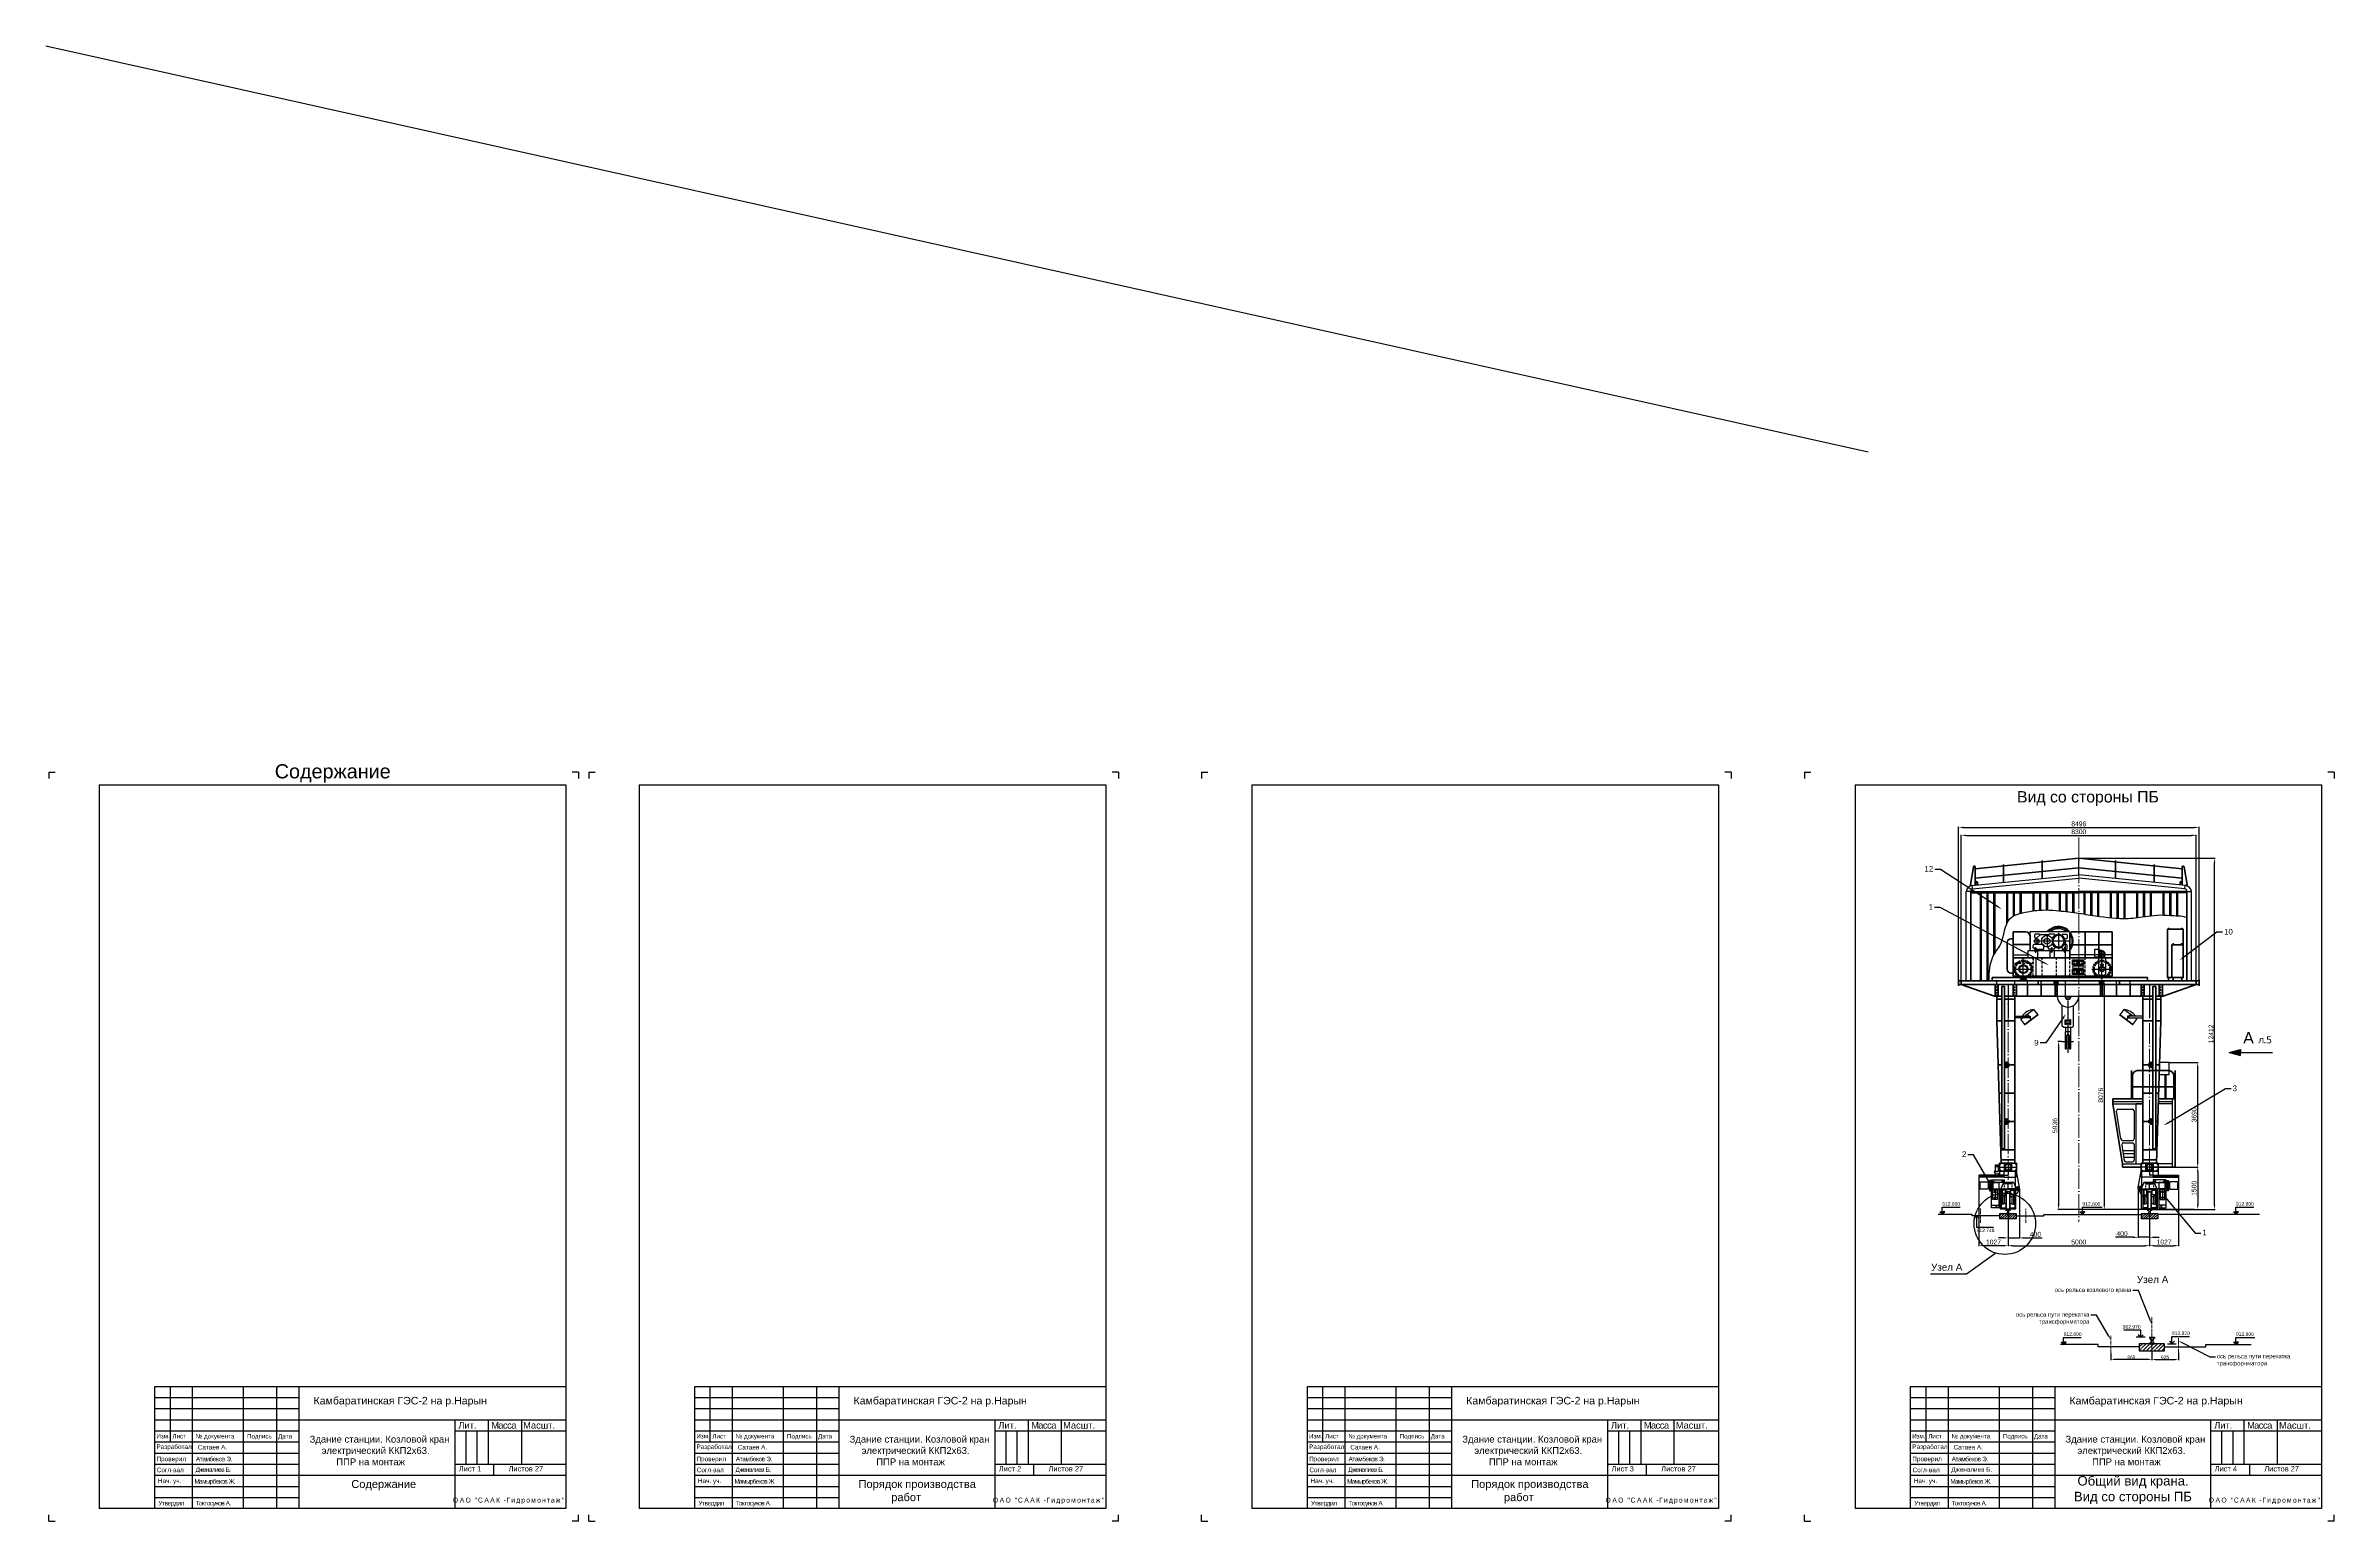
# Model space of a CAD drawing. Header units: millimetres. Extents: x 155577 to 993706, y -295114 to -113927.
# Drawn here: x 188323 to 269178, y -281433 to -229301 of the extents above; entities that cross this region are included whole.
import ezdxf
from ezdxf import colors
from ezdxf.entities.mleader import LeaderData, LeaderLine
from ezdxf.math import Vec2, Vec3

# ---------------------------------------------------------------- set-up
doc = ezdxf.new("R2010")
doc.units = ezdxf.units.MM
doc.linetypes.add('ACAD_ISO04W100', pattern=[30, 24, -3, 0, -3])
doc.linetypes.add('штриховая2', pattern=[9.525, 6.35, -3.175])
doc.layers.add('ось', color=160, linetype='Continuous', lineweight=15)
doc.layers.add('размер', color=84, linetype='Continuous', lineweight=18)
doc.styles.add('rom', font='times.ttf')
doc.styles.get("Standard").update_dxf_attribs({"font": 'arial.ttf'})
doc.dimstyles.new('ISO-25', dxfattribs={"dimtxt": 170, "dimasz": 170, "dimexe": 20, "dimexo": 10, "dimgap": 40, "dimtad": 1, "dimtxsty": 'Standard', "dimcen": 2.5, "dimadec": 0, "dimazin": 0, "dimtfac": 1, "dimtmove": 0, "dimatfit": 3, "dimfxl": 0, "dimarcsym": 0})

# ---------------------------------------------------------------- blocks, each defined once
blk = doc.blocks.new('дв подъема')
at = {"lineweight": 30}
for p, q in [((122613, 19245), (124007, 19245)), ((122613, 18565), (122613, 19245)), ((124013, 19237), (124013, 18565)), ((122533, 18565), (122533, 18325)), ((122533, 18325), (124013, 18325)), ((124013, 18565), (122613, 18565)), ((122878, 18565), (122878, 18325)), ((123307, 18565), (123307, 18325)), ((123465, 18565), (123465, 18325)), ((124013, 18325), (124013, 18565))]:
    blk.add_line(p, q, dxfattribs=at)
for p, q in [((122718, 18657), (122718, 18755)), ((122767, 18657), (122718, 18657)), ((122968, 18905), (122737, 18905)), ((123079, 18783), (122748, 18783)), ((122767, 18619), (122767, 18657)), ((122767, 18619), (123079, 18619)), ((122773, 19128), (122773, 19036)), ((122781, 19027), (122853, 19027)), ((122949, 19149), (122793, 19149)), ((122853, 19027), (122970, 19128)), ((122853, 19012), (122853, 18803)), ((122970, 19128), (122970, 19136)), ((123268, 19128), (122970, 19128)), ((124013, 18905), (122992, 18905)), ((123103, 18643), (123103, 18759)), ((123213, 19144), (123213, 18682)), ((123268, 19128), (123268, 19097)), ((123268, 18643), (123268, 18712)), ((123462, 19151), (123292, 19151)), ((123447, 18619), (123292, 18619)), ((123485, 19108), (123485, 19128)), ((123487, 18662), (123487, 18701)), ((123613, 19197), (123613, 18625)), ((123742, 19108), (123742, 19128)), ((123742, 18643), (123742, 18702)), ((123765, 19151), (123900, 19151)), ((123765, 18619), (123900, 18619)), ((123900, 18783), (123820, 18783)), ((123900, 18987), (123839, 18987)), ((123924, 19128), (123924, 19011)), ((123924, 18643), (123924, 18759)), ((122613, 18565), (122533, 18565))]:
    blk.add_line(p, q)
for points in [[(122836, 18647), (122781, 18647), (122781, 18619), (122836, 18619)], [(123406, 18647), (123351, 18647), (123351, 18619), (123406, 18619)], [(123863, 18647), (123808, 18647), (123808, 18619), (123863, 18619)], [(122836, 18565), (122781, 18565), (122781, 18537), (122836, 18537)], [(123406, 18565), (123351, 18565), (123351, 18537), (123406, 18537)], [(123863, 18565), (123808, 18565), (123808, 18537), (123863, 18537)]]:
    blk.add_lwpolyline(points, close=True)
for points in [[(122822, 18619), (122822, 18665), (122795, 18665), (122795, 18619)], [(123392, 18619), (123392, 18665), (123365, 18665), (123365, 18619)], [(123849, 18619), (123849, 18665), (123822, 18665), (123822, 18619)], [(122795, 18565), (122795, 18520), (122822, 18520), (122822, 18565)], [(123365, 18565), (123365, 18520), (123392, 18520), (123392, 18565)], [(123822, 18565), (123822, 18520), (123849, 18520), (123849, 18565)]]:
    blk.add_lwpolyline(points)
for centre, radius in [((123546, 19404), 10.5), ((123707, 19399), 10.5), ((122853, 18905), 80), ((123213, 18905), 200), ((123213, 18905), 106), ((123314, 19308), 10.5), ((123427, 19369), 10.5), ((123846, 19352), 10.5), ((123964, 19264), 10.5), ((124053, 19150), 10.5), ((124088, 18730), 10.5), ((124100, 19034), 10.5), ((124119, 18889), 10.5)]:
    blk.add_circle(centre, radius)
for centre, radius, start, end in [((123613, 18905), 520, 320.28486, 139.16778), ((122749, 18752), 31, 91.9626, 174.6968), ((122798, 19125), 25, 102.8765, 172.67836), ((122784, 19038), 11.2, 192.10085, 254.68334), ((122947, 19122), 26.7, 31.51064, 86.39984), ((123077, 18758), 25.3, 3.67669, 94.36059), ((123077, 18644), 25.3, 274.36059, 356.32331), ((123613, 18905), 487, 44.30854, 135.69146), ((123294, 19126), 25.3, 94.36059, 176.32331), ((123294, 18644), 25.3, 183.67669, 265.63941), ((123613, 18905), 439, 50.71836, 129.28164), ((123613, 18905), 240, 202.33165, 157.66835), ((123613, 18905), 203, 186.93208, 173.06792), ((123446, 18660), 40.7, 271.51815, 2.70432), ((123460, 19126), 25.3, 3.67669, 85.63941), ((123767, 19126), 25.3, 94.36059, 176.32331), ((123767, 18644), 25.3, 183.67669, 265.63941), ((123898, 18758), 25.3, 3.67669, 94.36059), ((123898, 19126), 25.3, 3.67669, 85.63941), ((123898, 19013), 25.3, 274.36059, 356.32331), ((123898, 18644), 25.3, 274.36059, 356.32331), ((123613, 18905), 487, 325.26444, 34.73556)]:
    blk.add_arc(centre, radius, start, end)
blk = doc.blocks.new('*D73')
at = {"layer": 'Defpoints', "color": 0, "transparency": 16777216}
for p in [(262652, -268921), (262712, -270421), (264354, -270421)]:
    blk.add_point(p, dxfattribs=at)
at = {"layer": 'размер', "color": 0, "lineweight": -2, "transparency": 16777216}
for p, q in [((262662, -268921), (264374, -268921)), ((264354, -269091), (264354, -270251)), ((262722, -270421), (264374, -270421))]:
    blk.add_line(p, q, dxfattribs=at)
at = {"layer": 'размер', "color": 0, "transparency": 16777216}
for points in [[(264326, -269091), (264383, -269091), (264354, -268921)], [(264326, -270251), (264383, -270251), (264354, -270421)]]:
    blk.add_solid(points, dxfattribs=at)
at = {"layer": 'размер', "color": 0, "transparency": 16777216, "insert": (264227, -269671), "char_height": 170, "attachment_point": 5, "rotation": 90}
blk.add_mtext('1500', dxfattribs=at)
blk = doc.blocks.new('*D55')
at = {"layer": 'Defpoints', "color": 0, "transparency": 16777216}
for p in [(263343, -265231), (264354, -265231), (263737, -268921)]:
    blk.add_point(p, dxfattribs=at)
at = {"layer": 'размер', "color": 0, "lineweight": -2, "transparency": 16777216}
for p, q in [((263353, -265231), (264374, -265231)), ((264354, -268751), (264354, -265401)), ((263747, -268921), (264374, -268921))]:
    blk.add_line(p, q, dxfattribs=at)
at = {"layer": 'размер', "color": 0, "transparency": 16777216}
for points in [[(264326, -265401), (264383, -265401), (264354, -265231)], [(264326, -268751), (264383, -268751), (264354, -268921)]]:
    blk.add_solid(points, dxfattribs=at)
at = {"layer": 'размер', "color": 0, "transparency": 16777216, "insert": (264227, -267076), "char_height": 170, "attachment_point": 5, "rotation": 90}
blk.add_mtext('3690', dxfattribs=at)
blk = doc.blocks.new('*D74')
at = {"layer": 'Defpoints', "color": 0, "transparency": 16777216}
for p in [(260152, -258009), (264947, -258009), (263428, -270421)]:
    blk.add_point(p, dxfattribs=at)
at = {"layer": 'размер', "color": 0, "lineweight": -2, "transparency": 16777216}
for p, q in [((260162, -258009), (264967, -258009)), ((264947, -270251), (264947, -258179)), ((263438, -270421), (264967, -270421))]:
    blk.add_line(p, q, dxfattribs=at)
at = {"layer": 'размер', "color": 0, "transparency": 16777216}
for points in [[(264919, -258179), (264975, -258179), (264947, -258009)], [(264919, -270251), (264975, -270251), (264947, -270421)]]:
    blk.add_solid(points, dxfattribs=at)
at = {"layer": 'размер', "color": 0, "transparency": 16777216, "insert": (264822, -264215), "char_height": 170, "attachment_point": 5, "rotation": 90}
blk.add_mtext('12412', dxfattribs=at)
blk = doc.blocks.new('*D75')
at = {"layer": 'Defpoints', "color": 0, "transparency": 16777216}
for p in [(260914, -262345), (261053, -270421), (264250, -270421)]:
    blk.add_point(p, dxfattribs=at)
at = {"layer": 'размер', "color": 0, "lineweight": -2, "transparency": 16777216}
for p, q in [((260924, -262345), (261073, -262345)), ((261053, -262515), (261053, -270251)), ((264240, -270421), (261033, -270421))]:
    blk.add_line(p, q, dxfattribs=at)
at = {"layer": 'размер', "color": 0, "transparency": 16777216}
for points in [[(261025, -262515), (261081, -262515), (261053, -262345)], [(261025, -270251), (261081, -270251), (261053, -270421)]]:
    blk.add_solid(points, dxfattribs=at)
at = {"layer": 'размер', "color": 0, "transparency": 16777216, "insert": (260926, -266383), "char_height": 170, "attachment_point": 5, "rotation": 90}
blk.add_mtext('8076', dxfattribs=at)
blk = doc.blocks.new('*D76')
at = {"layer": 'Defpoints', "color": 0, "transparency": 16777216}
for p in [(259557, -264485), (259438, -270421), (262593, -270421)]:
    blk.add_point(p, dxfattribs=at)
at = {"layer": 'размер', "color": 0, "lineweight": -2, "transparency": 16777216}
for p, q in [((259547, -264485), (259418, -264485)), ((259438, -264655), (259438, -270251)), ((262583, -270421), (259418, -270421))]:
    blk.add_line(p, q, dxfattribs=at)
at = {"layer": 'размер', "color": 0, "transparency": 16777216}
for points in [[(259410, -264655), (259467, -264655), (259438, -264485)], [(259410, -270251), (259467, -270251), (259438, -270421)]]:
    blk.add_solid(points, dxfattribs=at)
at = {"layer": 'размер', "color": 0, "transparency": 16777216, "insert": (259312, -267453), "char_height": 170, "attachment_point": 5, "rotation": 90}
blk.add_mtext('5936', dxfattribs=at)
blk = doc.blocks.new('*D77')
at = {"layer": 'Defpoints', "color": 0, "transparency": 16777216}
for p in [(258052, -269691), (257652, -270571), (258052, -271421)]:
    blk.add_point(p, dxfattribs=at)
at = {"layer": 'размер', "color": 0, "lineweight": -2, "transparency": 16777216}
for p, q in [((258052, -269701), (258052, -271441)), ((257652, -270581), (257652, -271441)), ((257482, -271421), (257312, -271421)), ((257652, -271421), (258052, -271421)), ((258222, -271421), (258854, -271421))]:
    blk.add_line(p, q, dxfattribs=at)
at = {"layer": 'размер', "color": 0, "transparency": 16777216}
for points in [[(257482, -271393), (257482, -271450), (257652, -271421)], [(258222, -271393), (258222, -271450), (258052, -271421)]]:
    blk.add_solid(points, dxfattribs=at)
at = {"layer": 'размер', "color": 0, "transparency": 16777216, "insert": (258623, -271295), "char_height": 170, "attachment_point": 5}
blk.add_mtext('400', dxfattribs=at)
blk = doc.blocks.new('*D56')
at = {"layer": 'Defpoints', "color": 0, "transparency": 16777216}
for p in [(256625, -269749), (257652, -270571), (256625, -271697)]:
    blk.add_point(p, dxfattribs=at)
at = {"layer": 'размер', "color": 0, "lineweight": -2, "transparency": 16777216}
for p, q in [((256625, -269759), (256625, -271717)), ((257652, -270581), (257652, -271717)), ((257482, -271697), (256795, -271697))]:
    blk.add_line(p, q, dxfattribs=at)
at = {"layer": 'размер', "color": 0, "transparency": 16777216}
for points in [[(256795, -271669), (256795, -271725), (256625, -271697)], [(257482, -271669), (257482, -271725), (257652, -271697)]]:
    blk.add_solid(points, dxfattribs=at)
at = {"layer": 'размер', "color": 0, "transparency": 16777216, "insert": (257139, -271570), "char_height": 170, "attachment_point": 5}
blk.add_mtext('1027', dxfattribs=at)
blk = doc.blocks.new('*D78')
at = {"layer": 'Defpoints', "color": 0, "transparency": 16777216}
for p in [(262652, -270571), (257652, -271399), (262652, -271697)]:
    blk.add_point(p, dxfattribs=at)
at = {"layer": 'размер', "color": 0, "lineweight": -2, "transparency": 16777216}
for p, q in [((262652, -270581), (262652, -271717)), ((257652, -271409), (257652, -271717)), ((257822, -271697), (262482, -271697))]:
    blk.add_line(p, q, dxfattribs=at)
at = {"layer": 'размер', "color": 0, "transparency": 16777216}
for points in [[(257822, -271669), (257822, -271725), (257652, -271697)], [(262482, -271669), (262482, -271725), (262652, -271697)]]:
    blk.add_solid(points, dxfattribs=at)
at = {"layer": 'размер', "color": 0, "transparency": 16777216, "insert": (260152, -271570), "char_height": 170, "attachment_point": 5}
blk.add_mtext('5000', dxfattribs=at)
blk = doc.blocks.new('*D79')
at = {"layer": 'Defpoints', "color": 0, "transparency": 16777216}
for p in [(263679, -269749), (262652, -271697), (263679, -271697)]:
    blk.add_point(p, dxfattribs=at)
at = {"layer": 'размер', "color": 0, "lineweight": -2, "transparency": 16777216}
for p, q in [((263679, -269759), (263679, -271717)), ((262652, -271687), (262652, -271677)), ((262822, -271697), (263509, -271697))]:
    blk.add_line(p, q, dxfattribs=at)
at = {"layer": 'размер', "color": 0, "transparency": 16777216}
for points in [[(262822, -271669), (262822, -271725), (262652, -271697)], [(263509, -271669), (263509, -271725), (263679, -271697)]]:
    blk.add_solid(points, dxfattribs=at)
at = {"layer": 'размер', "color": 0, "transparency": 16777216, "insert": (263166, -271570), "char_height": 170, "attachment_point": 5}
blk.add_mtext('1027', dxfattribs=at)
blk = doc.blocks.new('*D57')
at = {"layer": 'Defpoints', "color": 0, "transparency": 16777216}
for p in [(264400, -256920), (255904, -262295), (264400, -262295)]:
    blk.add_point(p, dxfattribs=at)
at = {"layer": 'размер', "color": 0, "lineweight": -2, "transparency": 16777216}
for p, q in [((255904, -262285), (255904, -256900)), ((256074, -256920), (264230, -256920)), ((264400, -262285), (264400, -256900))]:
    blk.add_line(p, q, dxfattribs=at)
at = {"layer": 'размер', "color": 0, "transparency": 16777216}
for points in [[(256074, -256892), (256074, -256949), (255904, -256920)], [(264230, -256892), (264230, -256949), (264400, -256920)]]:
    blk.add_solid(points, dxfattribs=at)
at = {"layer": 'размер', "color": 0, "transparency": 16777216, "insert": (260152, -256794), "char_height": 170, "attachment_point": 5}
blk.add_mtext('8496', dxfattribs=at)
blk = doc.blocks.new('*D80')
at = {"layer": 'Defpoints', "color": 0, "transparency": 16777216}
for p in [(264302, -257199), (256002, -262345), (264302, -262405)]:
    blk.add_point(p, dxfattribs=at)
at = {"layer": 'размер', "color": 0, "lineweight": -2, "transparency": 16777216}
for p, q in [((256002, -262335), (256002, -257179)), ((256172, -257199), (264132, -257199)), ((264302, -262395), (264302, -257179))]:
    blk.add_line(p, q, dxfattribs=at)
at = {"layer": 'размер', "color": 0, "transparency": 16777216}
for points in [[(256172, -257170), (256172, -257227), (256002, -257199)], [(264132, -257170), (264132, -257227), (264302, -257199)]]:
    blk.add_solid(points, dxfattribs=at)
at = {"layer": 'размер', "color": 0, "transparency": 16777216, "insert": (260152, -257072), "char_height": 170, "attachment_point": 5}
blk.add_mtext('8300', dxfattribs=at)
blk = doc.blocks.new('*D81')
at = {"layer": 'Defpoints', "color": 0, "transparency": 16777216}
for p in [(262252, -269691), (262652, -270571), (262252, -271402)]:
    blk.add_point(p, dxfattribs=at)
at = {"layer": 'размер', "color": 0, "lineweight": -2, "transparency": 16777216}
for p, q in [((262252, -269701), (262252, -271422)), ((262652, -270581), (262652, -271422)), ((262082, -271402), (261450, -271402)), ((262652, -271402), (262252, -271402)), ((262822, -271402), (262992, -271402))]:
    blk.add_line(p, q, dxfattribs=at)
at = {"layer": 'размер', "color": 0, "transparency": 16777216}
for points in [[(262082, -271374), (262082, -271430), (262252, -271402)], [(262822, -271374), (262822, -271430), (262652, -271402)]]:
    blk.add_solid(points, dxfattribs=at)
at = {"layer": 'размер', "color": 0, "transparency": 16777216, "insert": (261681, -271275), "char_height": 170, "attachment_point": 5}
blk.add_mtext('400', dxfattribs=at)
blk = doc.blocks.new('A4')
at = {"color": 4}
for p, q in [((839180.34, -1943.12), (839180.34, -1945.62)), ((839180.34, -1943.12), (839182.84, -1943.12)), ((839390.34, -1943.12), (839387.84, -1943.12)), ((839390.34, -1943.12), (839390.34, -1945.62)), ((839180.34, -2240.12), (839180.34, -2237.62)), ((839180.34, -2240.12), (839182.84, -2240.12)), ((839390.34, -2240.12), (839387.84, -2240.12)), ((839390.34, -2240.12), (839390.34, -2237.62))]:
    blk.add_line(p, q, dxfattribs=at)
for p, q in [((839200.34, -1948.12), (839200.34, -2235.12)), ((839200.34, -1948.12), (839385.34, -1948.12)), ((839385.34, -1948.12), (839385.34, -2235.12)), ((839385.34, -2235.12), (839200.34, -2235.12))]:
    blk.add_line(p, q)
blk = doc.blocks.new('*D147')
at = {"layer": 'Defpoints', "color": 0, "transparency": 16777216}
for p in [(261282, -275490), (262736, -275415), (261282, -275720)]:
    blk.add_point(p, dxfattribs=at)
at = {"layer": 'размер', "color": 0, "lineweight": -2, "transparency": 16777216}
for p, q in [((261282, -275500), (261282, -275740)), ((262736, -275425), (262736, -275740)), ((262616, -275720), (261402, -275720))]:
    blk.add_line(p, q, dxfattribs=at)
at = {"layer": 'размер', "color": 0, "transparency": 16777216}
for points in [[(261402, -275700), (261402, -275740), (261282, -275720)], [(262616, -275700), (262616, -275740), (262736, -275720)]]:
    blk.add_solid(points, dxfattribs=at)
at = {"layer": 'размер', "color": 0, "transparency": 16777216, "insert": (262009, -275639), "char_height": 120, "attachment_point": 5}
blk.add_mtext('969', dxfattribs=at)
blk = doc.blocks.new('*D148')
at = {"layer": 'Defpoints', "color": 0, "transparency": 16777216}
for p in [(262736, -275415), (263673, -275473), (263673, -275720)]:
    blk.add_point(p, dxfattribs=at)
at = {"layer": 'размер', "color": 0, "lineweight": -2, "transparency": 16777216}
for p, q in [((262736, -275425), (262736, -275740)), ((263673, -275483), (263673, -275740)), ((262856, -275720), (263553, -275720))]:
    blk.add_line(p, q, dxfattribs=at)
at = {"layer": 'размер', "color": 0, "transparency": 16777216}
for points in [[(262856, -275700), (262856, -275740), (262736, -275720)], [(263553, -275700), (263553, -275740), (263673, -275720)]]:
    blk.add_solid(points, dxfattribs=at)
at = {"layer": 'размер', "color": 0, "transparency": 16777216, "insert": (263204, -275639), "char_height": 120, "attachment_point": 5}
blk.add_mtext('625', dxfattribs=at)

msp = doc.modelspace()

# ---------------------------------------------------------------- hatches: boundary and pattern name
for points in [[(259721.853, -263713.096), (259671.601, -263713.096), (259671.601, -263740.386), (259721.853, -263740.386)], [(259721.853, -263851.099), (259671.601, -263851.099), (259671.601, -263878.389), (259721.853, -263878.389)], [(259870.49, -263713.096), (259820.239, -263713.096), (259820.239, -263740.386), (259870.49, -263740.386)], [(259870.49, -263851.099), (259820.239, -263851.099), (259820.239, -263878.389), (259870.49, -263878.389)], [(265469.472, -264873.115), (265861.583, -264977.606), (265861.583, -264873.115), (265861.583, -264768.624)], [(256993.019, -269762.263), (257022.499, -269762.263), (257022.499, -269399.367), (256993.019, -269399.367)], [(263311.224, -269399.367), (263281.743, -269399.367), (263281.743, -269762.263), (263311.224, -269762.263)], [(255327.013, -270590.815), (255415.402, -270502.427), (255327.013, -270502.427)], [(260278.875, -270590.815), (260367.263, -270502.427), (260278.875, -270502.427)], [(265704.476, -270590.815), (265792.864, -270502.427), (265704.476, -270502.427)], [(259616.386, -275189.557), (259704.774, -275101.169), (259616.386, -275101.169)], [(265705.551, -275189.557), (265793.94, -275101.169), (265705.551, -275101.169)]]:
    msp.add_hatch(color=256).paths.add_polyline_path(points)
h = msp.add_hatch()
h.set_pattern_fill('ANSI35', color=256, scale=20, style=0)
h.set_pattern_definition([(45, (-7500, 5472.79), (-89.80256, 89.80256), []), (45, (-7410.2, 5472.79), (-89.80256, 89.80256), [158.75, -31.75, 0, -31.75])])
h.paths.add_polyline_path([(257352.121, -270570.815), (257352.121, -270740.815), (257952.121, -270740.815), (257952.121, -270570.815)])
h = msp.add_hatch()
h.set_pattern_fill('ANSI35', color=256, scale=20, style=0)
h.set_pattern_definition([(45, (-2500, 5472.79), (-89.80256, 89.80256), []), (45, (-2410.2, 5472.79), (-89.80256, 89.80256), [158.75, -31.75, 0, -31.75])])
h.paths.add_polyline_path([(262352.121, -270570.815), (262352.121, -270740.815), (262952.121, -270740.815), (262952.121, -270570.815)])
h = msp.add_hatch()
h.set_pattern_fill('ANSI35', color=256, scale=30, style=0)
h.set_pattern_definition([(45, (-134992.54, 138905.85), (-134.70384, 134.70384), []), (45, (-134857.84, 138905.85), (-134.70384, 134.70384), [238.125, -47.625, 0, -47.625])])
h.paths.add_polyline_path([(262285.64, -275159.557), (262285.64, -275414.557), (263185.64, -275414.557), (263185.64, -275159.557)])

# ---------------------------------------------------------------- linework, layer by layer
for p, q in [((188322.962, -229301.477), (252711.031, -243649.359)), ((256378.888, -258968.225), (260152.121, -258588.815)), ((256401.794, -259085.922), (260152.121, -258708.815)), ((260152.121, -258348.815), (260152.121, -258008.815)), ((260152.121, -258348.815), (260152.121, -258008.815)), ((260152.121, -258588.815), (260152.121, -258348.815)), ((260152.121, -258588.815), (260152.121, -258348.815)), ((263925.355, -258968.225), (260152.121, -258588.815)), ((263902.448, -259085.922), (260152.121, -258708.815)), ((256334.036, -259188.815), (256169.886, -259188.815)), ((256174.121, -262344.815), (256174.121, -259188.815)), ((256334.121, -259188.815), (260152.121, -259188.815)), ((256334.121, -259228.815), (260152.121, -259228.815)), ((256401.794, -259085.922), (256389.848, -258967.123)), ((256684.349, -259228.815), (256664.349, -259263.77)), ((256664.349, -259263.77), (256664.349, -262309.86)), ((256684.349, -259228.815), (256704.349, -259263.77)), ((256704.349, -259263.77), (256704.349, -262309.86)), ((256924.349, -259228.815), (256904.349, -259263.77)), ((256904.349, -259263.77), (256904.349, -262309.86)), ((256924.349, -259228.815), (256944.349, -259263.77)), ((256944.349, -259263.77), (256944.349, -262309.86)), ((257164.349, -259228.815), (257144.349, -259263.77)), ((257144.349, -259263.77), (257144.349, -261438.295)), ((257164.349, -259228.815), (257184.349, -259263.77)), ((257184.349, -259263.77), (257184.349, -261372.601)), ((257614.349, -259228.815), (257594.349, -259263.77)), ((257594.349, -259263.77), (257594.349, -260353.583)), ((257614.349, -259228.815), (257634.349, -259263.77)), ((257634.349, -259263.77), (257634.349, -260264.51)), ((257854.349, -259228.815), (257834.349, -259263.77)), ((257834.349, -259263.77), (257834.349, -260053.638)), ((257854.349, -259228.815), (257874.349, -259263.77)), ((257874.349, -259263.77), (257874.349, -260031.931)), ((258094.349, -259228.815), (258074.349, -259263.77)), ((258074.349, -259263.77), (258074.349, -259958.439)), ((258094.349, -259228.815), (258114.349, -259263.77)), ((258114.349, -259263.77), (258114.349, -259948.056)), ((258544.349, -259228.815), (258524.349, -259263.77)), ((258524.349, -259263.77), (258524.349, -259871.596)), ((258544.349, -259228.815), (258564.349, -259263.77)), ((258564.349, -259263.77), (258564.349, -259865.821)), ((258784.349, -259228.815), (258764.349, -259263.77)), ((258764.349, -259263.77), (258764.349, -259843.658)), ((258784.349, -259228.815), (258804.349, -259263.77)), ((258804.349, -259263.77), (258804.349, -259840.846)), ((259024.349, -259228.815), (259004.349, -259263.77)), ((259004.349, -259263.77), (259004.349, -259827.718)), ((259024.349, -259228.815), (259044.349, -259263.77)), ((259044.349, -259263.77), (259044.349, -259827.98)), ((259474.349, -259228.815), (259454.349, -259263.77)), ((259454.349, -259263.77), (259454.349, -259867.976)), ((259474.349, -259228.815), (259494.349, -259263.77)), ((259494.349, -259263.77), (259494.349, -259872.653)), ((259714.349, -259228.815), (259694.349, -259263.77)), ((259694.349, -259263.77), (259694.349, -259895.696)), ((259714.349, -259228.815), (259734.349, -259263.77)), ((259734.349, -259263.77), (259734.349, -259900.309)), ((259954.349, -259228.815), (259934.349, -259263.77)), ((259934.349, -259263.77), (259934.349, -259923.983)), ((259954.349, -259228.815), (259974.349, -259263.77)), ((259974.349, -259263.77), (259974.349, -259928.916)), ((263970.121, -259188.815), (260152.121, -259188.815)), ((263970.121, -259228.815), (260152.121, -259228.815)), ((260349.893, -259228.815), (260329.893, -259263.77)), ((260329.893, -259263.77), (260329.893, -259977.299)), ((260349.893, -259228.815), (260369.893, -259263.77)), ((260369.893, -259263.77), (260369.893, -259983.246)), ((260589.893, -259228.815), (260569.893, -259263.77)), ((260569.893, -259263.77), (260569.893, -260014.315)), ((260589.893, -259228.815), (260609.893, -259263.77)), ((260609.893, -259263.77), (260609.893, -260020.776)), ((260829.893, -259228.815), (260809.893, -259263.77)), ((260809.893, -259263.77), (260809.893, -260054.14)), ((260829.893, -259228.815), (260849.893, -259263.77)), ((260849.893, -259263.77), (260849.893, -260060.939)), ((261279.893, -259228.815), (261259.893, -259263.77)), ((261259.893, -259263.77), (261259.893, -260110.969)), ((261279.893, -259228.815), (261299.893, -259263.77)), ((261299.893, -259263.77), (261299.893, -260114.968)), ((261519.893, -259228.815), (261499.893, -259263.77)), ((261499.893, -259263.77), (261499.893, -260130.729)), ((261519.893, -259228.815), (261539.893, -259263.77)), ((261539.893, -259263.77), (261539.893, -260132.924)), ((261759.893, -259228.815), (261739.893, -259263.77)), ((261739.893, -259263.77), (261739.893, -260138.235)), ((261759.893, -259228.815), (261779.893, -259263.77)), ((261779.893, -259263.77), (261779.893, -260138.052)), ((262209.893, -259228.815), (262189.893, -259263.77)), ((262189.893, -259263.77), (262189.893, -260110.185)), ((262209.893, -259228.815), (262229.893, -259263.77)), ((262229.893, -259263.77), (262229.893, -260105.408)), ((262449.893, -259228.815), (262429.893, -259263.77)), ((262429.893, -259263.77), (262429.893, -260078.592)), ((262449.893, -259228.815), (262469.893, -259263.77)), ((262469.893, -259263.77), (262469.893, -260072.869)), ((262689.893, -259228.815), (262669.893, -259263.77)), ((262669.893, -259263.77), (262669.893, -260044.312)), ((262689.893, -259228.815), (262709.893, -259263.77)), ((262709.893, -259263.77), (262709.893, -260038.964)), ((263139.893, -259228.815), (263119.893, -259263.77)), ((263119.893, -259263.77), (263119.893, -260013.006)), ((263139.893, -259228.815), (263159.893, -259263.77)), ((263159.893, -259263.77), (263159.893, -260014.351)), ((263379.893, -259228.815), (263359.893, -259263.77)), ((263359.893, -259263.77), (263359.893, -260026.588)), ((263379.893, -259228.815), (263399.893, -259263.77)), ((263399.893, -259263.77), (263399.893, -260029.364)), ((263619.893, -259228.815), (263599.893, -259263.77)), ((263599.893, -259263.77), (263599.893, -260039.543)), ((263619.893, -259228.815), (263639.893, -259263.77)), ((263639.893, -259263.77), (263639.893, -260041.258)), ((263902.448, -259085.922), (263914.394, -258967.123)), ((263970.206, -259188.815), (264134.356, -259188.815)), ((264130.121, -262344.815), (264130.121, -259188.815)), ((259672.123, -260939.085), (259672.123, -262174.815)), ((257838.407, -261924.815), (258545.836, -261924.815)), ((258192.121, -262287.99), (258192.121, -261562.941)), ((259832.121, -261524.815), (259832.121, -261404.815)), ((259832.121, -261404.815), (261332.121, -261404.815)), ((259926.287, -261642.979), (259960.923, -261642.979)), ((259926.287, -261740.401), (259960.923, -261740.401)), ((259977.736, -261599.094), (259977.736, -261626.166)), ((259977.736, -261659.791), (259977.736, -261723.589)), ((259977.736, -261757.213), (259977.736, -261784.285)), ((259977.736, -261933.003), (259977.736, -261960.075)), ((259994.548, -261642.979), (260052.317, -261642.979)), ((259994.548, -261740.401), (260052.317, -261740.401)), ((260069.129, -261599.094), (260069.129, -261626.166)), ((260069.129, -261659.791), (260069.129, -261723.589)), ((260069.129, -261757.213), (260069.129, -261784.285)), ((260069.129, -261933.003), (260069.129, -261960.075)), ((260085.941, -261642.979), (260154.518, -261642.979)), ((260085.941, -261740.401), (260154.518, -261740.401)), ((260120.23, -261599.094), (260120.23, -261784.285)), ((260120.23, -261933.003), (260120.23, -262118.194)), ((260171.33, -261599.094), (260171.33, -261626.166)), ((260171.33, -261659.791), (260171.33, -261723.589)), ((260171.33, -261757.213), (260171.33, -261784.285)), ((260171.33, -261933.003), (260171.33, -261960.075)), ((260188.143, -261642.979), (260245.912, -261642.979)), ((260188.143, -261740.401), (260245.912, -261740.401)), ((260262.724, -261599.094), (260262.724, -261626.166)), ((260262.724, -261659.791), (260262.724, -261723.589)), ((260262.724, -261757.213), (260262.724, -261784.285)), ((260262.724, -261933.003), (260262.724, -261960.075)), ((260279.536, -261642.979), (260314.173, -261642.979)), ((260279.536, -261740.401), (260314.173, -261740.401)), ((260618.407, -261924.815), (261325.836, -261924.815)), ((261012.249, -261291.723), (260823.483, -261220.569)), ((260852.121, -261524.815), (260852.121, -262096.949)), ((260923.565, -261781.008), (261020.677, -261781.008)), ((260972.121, -262287.99), (260972.121, -261259.266)), ((261092.121, -261524.815), (261092.121, -262096.949)), ((261092.121, -261924.815), (261092.121, -262096.949)), ((256684.349, -262344.815), (256664.349, -262309.86)), ((256684.349, -262344.815), (256704.349, -262309.86)), ((256924.349, -262344.815), (256904.349, -262309.86)), ((256924.349, -262344.815), (256944.349, -262309.86)), ((257252.121, -262464.815), (257252.121, -262344.815)), ((257892.121, -262464.815), (257892.121, -262344.815)), ((258342.254, -262464.815), (258342.254, -262344.815)), ((258823.435, -262464.815), (258823.435, -262344.815)), ((259277.181, -262404.815), (259427.062, -262404.815)), ((259352.121, -262464.815), (259352.121, -262333.875)), ((260152.121, -262464.815), (259389.971, -262464.815)), ((259672.123, -262344.815), (259672.123, -262884.815)), ((259926.287, -261976.887), (259960.923, -261976.887)), ((259926.287, -262074.31), (259960.923, -262074.31)), ((259977.736, -261993.7), (259977.736, -262057.497)), ((259977.736, -262091.122), (259977.736, -262118.194)), ((259994.548, -261976.887), (260052.317, -261976.887)), ((259994.548, -262074.31), (260052.317, -262074.31)), ((260069.129, -261993.7), (260069.129, -262057.497)), ((260069.129, -262091.122), (260069.129, -262118.194)), ((260085.941, -261976.887), (260154.518, -261976.887)), ((260085.941, -262074.31), (260154.518, -262074.31)), ((260171.33, -261993.7), (260171.33, -262057.497)), ((260171.33, -262091.122), (260171.33, -262118.194)), ((260188.143, -261976.887), (260245.912, -261976.887)), ((260188.143, -262074.31), (260245.912, -262074.31)), ((260262.724, -261993.7), (260262.724, -262057.497)), ((260262.724, -262091.122), (260262.724, -262118.194)), ((260279.536, -261976.887), (260314.173, -261976.887)), ((260279.536, -262074.31), (260314.173, -262074.31)), ((260892.121, -262136.949), (260852.121, -262096.949)), ((261027.062, -262404.815), (260877.181, -262404.815)), ((260892.121, -262136.949), (261052.121, -262136.949)), ((260952.121, -262464.815), (260952.121, -262328.635)), ((261052.121, -262136.949), (261092.121, -262096.949)), ((261480.807, -262464.815), (261480.807, -262344.815)), ((261961.989, -262464.815), (261961.989, -262344.815)), ((257192.121, -262884.815), (257312.121, -262884.815)), ((258329.633, -263522.283), (258381.916, -263591.804)), ((259314.272, -262884.815), (260152.121, -262884.815)), ((259389.971, -262884.815), (259389.971, -262884.815)), ((259571.046, -263939.413), (259571.046, -263209.189)), ((259771.046, -263034.815), (259771.046, -264885.231)), ((259971.046, -263939.413), (259971.046, -263209.189)), ((260989.971, -262884.815), (260152.121, -262884.815)), ((260914.272, -262884.815), (260914.272, -262884.815)), ((261974.61, -263522.283), (261922.327, -263591.804)), ((263112.121, -262884.815), (262992.121, -262884.815)), ((258422.383, -263645.615), (258473.772, -263713.948)), ((259611.046, -263979.413), (259571.046, -263939.413)), ((259611.046, -263979.413), (259931.046, -263979.413)), ((259871.046, -264136.658), (259671.046, -264136.658)), ((259671.046, -264136.658), (259671.046, -264736.658)), ((259671.601, -263740.386), (259721.853, -263740.386)), ((259671.601, -263851.099), (259721.853, -263851.099)), ((259679.945, -263979.413), (259679.945, -264136.658)), ((259679.945, -263979.413), (259862.146, -263979.413)), ((259679.945, -263979.413), (259862.146, -263979.413)), ((259721.046, -264736.658), (259721.046, -264283.049)), ((259820.239, -263740.386), (259870.49, -263740.386)), ((259820.239, -263851.099), (259870.49, -263851.099)), ((259821.046, -264736.658), (259821.046, -264283.049)), ((259862.146, -263979.413), (259862.146, -264136.658)), ((259871.046, -264736.658), (259871.046, -264136.658)), ((259931.046, -263979.413), (259971.046, -263939.413)), ((261881.859, -263645.615), (261830.47, -263713.948)), ((257592.146, -265202.107), (257592.146, -265419.523)), ((257592.146, -265202.107), (257592.146, -265419.523)), ((259556.974, -264484.815), (259955.493, -264484.815)), ((259571.786, -264484.815), (259970.306, -264484.815)), ((259671.046, -264400.215), (259721.046, -264400.215)), ((259671.046, -264400.215), (259721.046, -264400.215)), ((259671.046, -264584.291), (259721.046, -264584.291)), ((259671.046, -264584.291), (259721.046, -264584.291)), ((259671.046, -264736.658), (259721.046, -264736.658)), ((259671.046, -264736.658), (259721.046, -264736.658)), ((259821.046, -264400.215), (259871.046, -264400.215)), ((259821.046, -264584.291), (259871.046, -264584.291)), ((259821.046, -264736.658), (259871.046, -264736.658)), ((262712.146, -265202.107), (262712.146, -265419.523)), ((262712.146, -265202.107), (262712.146, -265419.523)), ((265469.472, -264873.115), (265861.583, -264768.624)), ((265469.472, -264873.115), (265861.583, -264977.606)), ((265861.583, -264768.624), (265861.583, -264873.115)), ((265861.583, -264977.606), (265861.583, -264873.115)), ((257522.392, -265310.815), (257661.9, -265310.815)), ((262642.392, -265310.815), (262781.9, -265310.815)), ((262993.702, -265644.687), (263343.026, -265644.687)), ((263343.026, -265230.815), (263006.495, -265230.815)), ((263190.081, -265644.687), (263190.081, -266510.815)), ((263229.999, -265644.687), (263229.999, -266510.815)), ((263343.026, -265644.687), (263343.026, -265230.815)), ((261352.121, -266600.815), (262412.121, -266600.815)), ((261352.121, -266680.815), (262412.121, -266680.815)), ((262412.121, -266680.815), (262172.121, -266680.815)), ((262172.121, -266680.815), (262172.121, -268800.815)), ((263458.987, -266680.815), (262957.036, -266680.815)), ((262959.509, -266600.815), (263458.987, -266600.815)), ((263458.987, -268920.815), (263458.987, -266510.815)), ((257522.367, -267310.815), (257661.875, -267310.815)), ((257592.121, -267202.107), (257592.121, -267419.523)), ((261636.757, -267926.773), (261479.556, -266946.582)), ((261535.064, -266879.879), (262048.039, -266879.879)), ((262111.589, -266937.952), (262111.589, -267922.736)), ((262642.367, -267310.815), (262781.875, -267310.815)), ((262712.121, -267202.107), (262712.121, -267419.523)), ((261635.657, -267919.914), (261636.757, -267926.773)), ((261669.471, -268130.754), (261758.754, -268687.464)), ((261699.206, -267980.815), (262048.92, -267980.815)), ((261701.386, -268329.759), (262111.589, -268329.759)), ((261724.979, -268064.052), (262051.85, -268064.052)), ((262111.589, -268126.115), (262111.589, -268670.833)), ((257352.121, -269070.815), (257159.141, -269070.815)), ((257159.141, -269070.815), (257159.141, -269114.043)), ((257159.141, -269114.043), (257352.121, -269150.453)), ((257211.005, -268894.098), (257306.551, -268894.098)), ((257258.778, -268837.304), (257258.778, -268894.098)), ((257352.121, -268920.815), (257952.121, -268920.815)), ((257352.121, -269060.815), (257352.121, -269210.815)), ((257520.171, -269270.815), (257520.171, -269060.815)), ((257520.171, -269210.815), (257617.087, -269210.815)), ((257652.121, -268780.815), (257652.121, -269060.815)), ((257652.121, -269060.815), (257652.121, -269186.142)), ((257920.121, -269640.815), (257920.121, -269060.815)), ((258052.121, -269640.815), (257952.121, -269060.815)), ((257952.121, -269060.815), (257952.121, -269235.549)), ((261692.121, -268800.815), (262352.121, -268800.815)), ((261719.794, -268444.534), (262111.589, -268444.534)), ((261740.727, -268575.062), (262111.589, -268575.062)), ((261813.012, -268732.897), (262051.85, -268732.897)), ((262252.121, -269640.815), (262352.121, -269060.815)), ((262952.121, -268920.815), (262352.121, -268920.815)), ((262352.121, -269060.815), (262352.121, -269235.549)), ((262384.121, -269640.815), (262384.121, -269060.815)), ((262652.121, -268780.815), (262652.121, -269060.815)), ((262652.121, -269060.815), (262652.121, -269186.142)), ((262784.071, -269210.815), (262687.155, -269210.815)), ((262784.071, -269270.815), (262784.071, -269060.815)), ((263458.987, -268800.815), (262952.121, -268800.815)), ((262952.121, -269060.815), (262952.121, -269210.815)), ((257158.022, -269801.782), (257230.78, -269801.782)), ((257158.022, -269998.784), (257230.78, -269998.784)), ((257194.574, -269732.818), (257194.574, -270042.702)), ((257372.121, -269690.815), (257652.121, -269690.815)), ((257372.121, -270400.815), (257372.121, -269717.893)), ((257372.121, -269717.893), (257652.121, -269717.893)), ((257372.121, -269950.892), (257412.121, -269950.892)), ((257412.121, -269717.893), (257412.121, -270360.815)), ((257592.121, -269980.74), (257459.042, -269929.196)), ((257459.042, -269929.196), (257459.042, -270247.289)), ((257519.635, -269952.664), (257519.635, -270223.821)), ((257520.171, -269270.815), (257924.257, -269270.815)), ((257592.121, -269790.815), (257592.121, -270420.815)), ((257932.121, -269717.893), (257652.121, -269717.893)), ((257712.121, -269980.74), (257845.2, -269929.196)), ((257712.121, -269980.74), (257712.121, -270195.745)), ((257784.608, -269952.664), (257784.608, -270223.821)), ((257845.2, -269929.196), (257845.2, -270247.289)), ((257892.121, -269717.893), (257892.121, -270360.815)), ((257932.121, -269950.892), (257892.121, -269950.892)), ((257920.121, -269640.815), (258052.121, -269640.815)), ((257932.121, -269690.815), (257932.121, -269670.815)), ((257932.121, -269690.815), (257932.121, -269670.815)), ((257932.121, -270400.815), (257932.121, -269717.893)), ((257964.757, -269867.893), (257932.121, -269867.893)), ((258052.121, -269690.815), (257964.757, -269867.893)), ((258052.121, -269690.815), (258052.121, -269640.815)), ((262384.121, -269640.815), (262252.121, -269640.815)), ((262252.121, -269690.815), (262252.121, -269640.815)), ((262252.121, -269690.815), (262339.485, -269867.893)), ((262339.485, -269867.893), (262372.121, -269867.893)), ((262372.121, -269690.815), (262372.121, -269670.815)), ((262372.121, -269690.815), (262372.121, -269670.815)), ((262372.121, -270400.815), (262372.121, -269717.893)), ((262372.121, -269717.893), (262652.121, -269717.893)), ((262372.121, -269950.892), (262412.121, -269950.892)), ((262784.071, -269270.815), (262379.985, -269270.815)), ((262412.121, -269717.893), (262412.121, -270360.815)), ((262592.121, -269980.74), (262459.042, -269929.196)), ((262459.042, -269929.196), (262459.042, -270247.289)), ((262519.635, -269952.664), (262519.635, -270223.821)), ((262592.121, -269980.74), (262592.121, -270195.745)), ((262932.121, -269690.815), (262652.121, -269690.815)), ((262932.121, -269717.893), (262652.121, -269717.893)), ((262712.121, -269790.815), (262712.121, -270420.815)), ((262712.121, -269980.74), (262845.2, -269929.196)), ((262784.608, -269952.664), (262784.608, -270223.821)), ((262845.2, -269929.196), (262845.2, -270247.289)), ((262892.121, -269717.893), (262892.121, -270360.815)), ((262932.121, -269950.892), (262892.121, -269950.892)), ((262932.121, -270400.815), (262932.121, -269717.893)), ((263146.22, -269801.782), (263073.462, -269801.782)), ((263146.22, -269998.784), (263073.462, -269998.784)), ((263109.668, -269732.818), (263109.668, -270042.702)), ((256383.121, -270590.815), (255185.582, -270590.815)), ((255238.625, -270502.427), (255327.013, -270502.427)), ((255238.625, -270502.427), (255327.013, -270590.815)), ((255327.013, -270590.815), (255327.013, -270340.815)), ((255327.013, -270340.815), (255959.601, -270340.815)), ((255327.013, -270590.815), (255415.402, -270502.427)), ((255415.402, -270502.427), (255327.013, -270502.427)), ((256383.121, -270642.815), (256383.121, -270590.815)), ((257352.121, -270642.815), (256383.121, -270642.815)), ((256452.423, -270731.204), (256540.811, -270642.815)), ((256540.811, -270642.815), (256540.811, -271039.023)), ((256540.811, -270642.815), (256629.199, -270731.204)), ((257372.121, -270400.815), (257932.121, -270400.815)), ((257412.121, -270360.815), (257592.121, -270360.815)), ((257592.121, -270195.745), (257459.042, -270247.289)), ((257592.121, -270420.815), (257592.121, -270443.209)), ((257592.121, -270555.815), (257592.121, -270570.815)), ((257592.121, -270570.815), (257712.121, -270570.815)), ((257632.121, -270480.864), (257632.121, -270526.676)), ((257672.121, -270480.864), (257672.121, -270526.676)), ((257712.121, -270195.745), (257845.2, -270247.289)), ((257712.121, -270360.815), (257892.121, -270360.815)), ((257712.121, -270420.815), (257712.121, -270443.209)), ((257712.121, -270555.815), (257712.121, -270570.815)), ((257952.121, -270642.815), (258921.121, -270642.815)), ((258921.121, -270642.815), (258921.121, -270590.815)), ((258921.121, -270590.815), (262352.121, -270590.815)), ((260190.486, -270502.427), (260278.875, -270502.427)), ((260190.486, -270502.427), (260278.875, -270590.815)), ((260278.875, -270590.815), (260278.875, -270340.815)), ((260278.875, -270340.815), (260975.02, -270340.815)), ((260278.875, -270590.815), (260367.263, -270502.427)), ((260367.263, -270502.427), (260278.875, -270502.427)), ((262932.121, -270400.815), (262372.121, -270400.815)), ((262592.121, -270360.815), (262412.121, -270360.815)), ((262592.121, -270195.745), (262459.042, -270247.289)), ((262592.121, -270420.815), (262592.121, -270443.209)), ((262592.121, -270555.815), (262592.121, -270570.815)), ((262712.121, -270570.815), (262592.121, -270570.815)), ((262632.121, -270480.864), (262632.121, -270526.676)), ((262672.121, -270480.864), (262672.121, -270526.676)), ((262712.121, -270195.745), (262845.2, -270247.289)), ((262892.121, -270360.815), (262712.121, -270360.815)), ((262712.121, -270420.815), (262712.121, -270443.209)), ((262712.121, -270555.815), (262712.121, -270570.815)), ((266537.652, -270590.815), (262952.121, -270590.815)), ((265616.088, -270502.427), (265704.476, -270502.427)), ((265616.088, -270502.427), (265704.476, -270590.815)), ((265704.476, -270590.815), (265704.476, -270340.815)), ((265704.476, -270340.815), (266339.361, -270340.815)), ((265704.476, -270590.815), (265792.864, -270502.427)), ((265792.864, -270502.427), (265704.476, -270502.427)), ((256540.811, -271039.023), (257143.475, -271039.023)), ((257224.305, -271960.527), (256181.133, -272702.048)), ((256181.133, -272702.048), (254907.627, -272702.048)), ((262339.966, -274684.557), (261747.244, -274684.557)), ((262339.966, -274934.557), (262251.578, -274846.169)), ((262339.966, -274934.557), (262339.966, -274684.557)), ((262428.355, -274846.169), (262339.966, -274934.557)), ((260832.14, -275189.557), (259507.631, -275189.557)), ((259527.997, -275101.169), (259616.386, -275101.169)), ((259527.997, -275101.169), (259616.386, -275189.557)), ((259616.386, -275189.557), (259616.386, -274939.557)), ((259616.386, -274939.557), (260241.674, -274939.557)), ((259616.386, -275189.557), (259704.774, -275101.169)), ((259704.774, -275101.169), (259616.386, -275101.169)), ((260832.14, -275267.557), (260832.14, -275189.557)), ((262285.64, -275267.557), (260832.14, -275267.557)), ((262492.462, -274934.557), (262185.012, -274934.557)), ((262645.64, -274934.557), (262645.64, -274968.147)), ((262645.64, -274934.557), (262825.64, -274934.557)), ((262645.64, -275137.057), (262645.64, -275159.557)), ((262645.64, -275159.557), (262825.64, -275159.557)), ((262705.64, -275024.631), (262705.64, -275093.347)), ((262765.64, -275024.631), (262765.64, -275093.347)), ((262825.64, -274934.557), (262825.64, -274968.147)), ((262825.64, -275137.057), (262825.64, -275159.557)), ((263185.64, -275267.557), (264639.14, -275267.557)), ((263288.059, -275159.557), (263595.508, -275159.557)), ((263352.166, -275071.169), (263440.554, -275159.557)), ((263440.554, -275159.557), (263440.554, -274909.557)), ((263440.554, -274909.557), (264065.475, -274909.557)), ((263440.554, -275159.557), (263528.942, -275071.169)), ((264639.14, -275267.557), (264639.14, -275189.557)), ((264639.14, -275189.557), (266237.826, -275189.557)), ((265617.163, -275101.169), (265705.551, -275101.169)), ((265617.163, -275101.169), (265705.551, -275189.557)), ((265705.551, -275189.557), (265705.551, -274939.557)), ((265705.551, -274939.557), (266367.138, -274939.557)), ((265705.551, -275189.557), (265793.94, -275101.169)), ((265793.94, -275101.169), (265705.551, -275101.169)), ((192175.258, -280987.857), (192175.258, -276670.75)), ((192175.258, -276670.75), (206696.437, -276670.75)), ((192175.258, -277063.214), (197277.294, -277063.214)), ((192724.708, -278633.072), (192724.708, -276670.75)), ((193509.637, -280987.857), (193509.637, -276670.75)), ((195314.972, -280987.857), (195314.972, -276670.75)), ((196492.365, -280987.857), (196492.365, -276670.75)), ((197277.294, -280987.857), (197277.294, -276670.75)), ((211252.945, -280987.857), (211252.945, -276670.75)), ((211252.945, -276670.75), (225774.123, -276670.75)), ((211252.945, -277063.214), (216354.98, -277063.214)), ((211802.395, -278633.072), (211802.395, -276670.75)), ((212587.323, -280987.857), (212587.323, -276670.75)), ((214392.659, -280987.857), (214392.659, -276670.75)), ((215570.052, -280987.857), (215570.052, -276670.75)), ((216354.98, -280987.857), (216354.98, -276670.75)), ((232899.372, -280987.857), (232899.372, -276670.75)), ((232899.372, -276670.75), (247420.551, -276670.75)), ((232899.372, -277063.214), (238001.408, -277063.214)), ((233448.822, -278633.072), (233448.822, -276670.75)), ((234233.75, -280987.857), (234233.75, -276670.75)), ((236039.086, -280987.857), (236039.086, -276670.75)), ((237216.479, -280987.857), (237216.479, -276670.75)), ((238001.408, -280987.857), (238001.408, -276670.75)), ((254211.045, -280987.857), (254211.045, -276670.75)), ((254211.045, -276670.75), (268732.224, -276670.75)), ((254211.045, -277063.214), (259313.081, -277063.214)), ((254760.495, -278633.072), (254760.495, -276670.75)), ((255545.423, -280987.857), (255545.423, -276670.75)), ((257350.759, -280987.857), (257350.759, -276670.75)), ((258528.152, -280987.857), (258528.152, -276670.75)), ((259313.081, -280987.857), (259313.081, -276670.75)), ((192175.258, -277455.679), (197277.294, -277455.679)), ((192175.258, -277848.143), (206696.437, -277848.143)), ((192175.258, -277848.143), (206696.437, -277848.143)), ((202771.794, -277848.143), (202771.794, -280987.857)), ((203949.187, -277848.143), (203949.187, -279418)), ((205126.58, -277848.143), (205126.58, -279418)), ((206696.437, -277744.617), (206696.437, -280987.857)), ((211252.945, -277455.679), (216354.98, -277455.679)), ((211252.945, -277848.143), (225774.123, -277848.143)), ((211252.945, -277848.143), (225774.123, -277848.143)), ((221849.481, -277848.143), (221849.481, -280987.857)), ((223026.873, -277848.143), (223026.873, -279418)), ((224204.266, -277848.143), (224204.266, -279418)), ((225774.123, -277744.617), (225774.123, -280987.857)), ((232899.372, -277455.679), (238001.408, -277455.679)), ((232899.372, -277848.143), (247420.551, -277848.143)), ((232899.372, -277848.143), (247420.551, -277848.143)), ((243495.908, -277848.143), (243495.908, -280987.857)), ((244673.301, -277848.143), (244673.301, -279418)), ((245850.694, -277848.143), (245850.694, -279418)), ((247420.551, -277744.617), (247420.551, -280987.857)), ((254211.045, -277455.679), (259313.081, -277455.679)), ((254211.045, -277848.143), (268732.224, -277848.143)), ((254211.045, -277848.143), (268732.224, -277848.143)), ((264807.581, -277848.143), (264807.581, -280987.857)), ((265984.974, -277848.143), (265984.974, -279418)), ((267162.367, -277848.143), (267162.367, -279418)), ((268732.224, -277744.617), (268732.224, -280987.857)), ((192175.258, -278240.607), (197277.294, -278240.607)), ((192175.258, -278633.072), (197277.294, -278633.072)), ((192175.258, -278633.072), (197277.294, -278633.072)), ((202771.794, -278240.607), (206696.437, -278240.607)), ((203164.258, -278240.607), (203164.258, -279418)), ((203556.723, -278240.607), (203556.723, -279418)), ((211252.945, -278240.607), (216354.98, -278240.607)), ((211252.945, -278633.072), (216354.98, -278633.072)), ((211252.945, -278633.072), (216354.98, -278633.072)), ((221849.481, -278240.607), (225774.123, -278240.607)), ((222241.945, -278240.607), (222241.945, -279418)), ((222634.409, -278240.607), (222634.409, -279418)), ((232899.372, -278240.607), (238001.408, -278240.607)), ((232899.372, -278633.072), (238001.408, -278633.072)), ((232899.372, -278633.072), (238001.408, -278633.072)), ((243495.908, -278240.607), (247420.551, -278240.607)), ((243888.372, -278240.607), (243888.372, -279418)), ((244280.836, -278240.607), (244280.836, -279418)), ((254211.045, -278240.607), (259313.081, -278240.607)), ((254211.045, -278633.072), (259313.081, -278633.072)), ((254211.045, -278633.072), (259313.081, -278633.072)), ((264807.581, -278240.607), (268732.224, -278240.607)), ((265200.045, -278240.607), (265200.045, -279418)), ((265592.509, -278240.607), (265592.509, -279418)), ((192175.258, -279025.536), (197277.294, -279025.536)), ((192175.258, -279025.536), (197277.294, -279025.536)), ((192175.258, -279418), (197277.294, -279418)), ((202771.794, -279418), (206696.437, -279418)), ((204142.67, -279418), (204142.67, -279810.464)), ((211252.945, -279025.536), (216354.98, -279025.536)), ((211252.945, -279025.536), (216354.98, -279025.536)), ((211252.945, -279418), (216354.98, -279418)), ((221849.481, -279418), (225774.123, -279418)), ((223220.356, -279418), (223220.356, -279810.464)), ((232899.372, -279025.536), (238001.408, -279025.536)), ((232899.372, -279025.536), (238001.408, -279025.536)), ((232899.372, -279418), (238001.408, -279418)), ((243495.908, -279418), (247420.551, -279418)), ((244866.784, -279418), (244866.784, -279810.464)), ((254211.045, -279025.536), (259313.081, -279025.536)), ((254211.045, -279025.536), (259313.081, -279025.536)), ((254211.045, -279418), (259313.081, -279418)), ((264807.581, -279418), (268732.224, -279418)), ((266178.457, -279418), (266178.457, -279810.464)), ((192175.258, -279810.464), (206696.437, -279810.464)), ((192175.258, -280202.929), (197277.294, -280202.929)), ((192175.258, -280202.929), (197277.294, -280202.929)), ((211252.945, -279810.464), (225774.123, -279810.464)), ((211252.945, -280202.929), (216354.98, -280202.929)), ((211252.945, -280202.929), (216354.98, -280202.929)), ((232899.372, -279810.464), (247420.551, -279810.464)), ((232899.372, -280202.929), (238001.408, -280202.929)), ((232899.372, -280202.929), (238001.408, -280202.929)), ((254211.045, -279810.464), (268732.224, -279810.464)), ((254211.045, -280202.929), (259313.081, -280202.929)), ((254211.045, -280202.929), (259313.081, -280202.929)), ((192175.258, -280595.393), (197277.294, -280595.393)), ((211252.945, -280595.393), (216354.98, -280595.393)), ((232899.372, -280595.393), (238001.408, -280595.393)), ((254211.045, -280595.393), (259313.081, -280595.393))]:
    msp.add_line(p, q)
at = {"lineweight": 40}
for p, q in [((256324.128, -258930.775), (256430.145, -258321.033)), ((256494.121, -258376.638), (260152.121, -258008.815)), ((256494.121, -258716.638), (256494.121, -258294.484)), ((256494.121, -258716.638), (260152.121, -258348.815)), ((256494.121, -258956.638), (256494.121, -258716.638)), ((257494.121, -258856.085), (257494.121, -258226.085)), ((258854.121, -258716.638), (258854.121, -258089.333)), ((263810.121, -258376.638), (260152.121, -258008.815)), ((263810.121, -258716.638), (260152.121, -258348.815)), ((261450.121, -258716.638), (261450.121, -258089.333)), ((262810.121, -258856.085), (262810.121, -258226.085)), ((263810.121, -258716.638), (263810.121, -258294.484)), ((263810.121, -258956.638), (263810.121, -258716.638)), ((263980.114, -258930.775), (263874.097, -258321.033)), ((256334.121, -262344.815), (256334.121, -259188.815)), ((256499.306, -258956.117), (256499.306, -258865.094)), ((256574.069, -258948.599), (256574.069, -258872.437)), ((263730.173, -258948.599), (263730.173, -258872.437)), ((263804.936, -258956.117), (263804.936, -258865.094)), ((263970.121, -262344.815), (263970.121, -259188.815)), ((255904.121, -262294.815), (255904.121, -262514.815)), ((259314.272, -262344.815), (255904.121, -262344.815)), ((259314.272, -262464.815), (255904.121, -262464.815)), ((256002.121, -262344.815), (256002.121, -262464.815)), ((257172.121, -262884.815), (256002.121, -262464.815)), ((257092.121, -262344.815), (257092.121, -262224.815)), ((257092.121, -262224.815), (262583.242, -262224.815)), ((257197.121, -262884.815), (257197.121, -262464.815)), ((257307.121, -262884.815), (257307.121, -262464.815)), ((257532.121, -262534.653), (257432.121, -262534.653)), ((257432.121, -262534.653), (257432.121, -268280.901)), ((257532.121, -268280.901), (257532.121, -262534.653)), ((257837.121, -262884.815), (257837.121, -262464.815)), ((257947.121, -262884.815), (257947.121, -262464.815)), ((258342.254, -262464.815), (258342.254, -262884.815)), ((258713.67, -262464.815), (258713.67, -262344.815)), ((258823.435, -262464.815), (258823.435, -262884.815)), ((259314.272, -262464.815), (259314.272, -262884.815)), ((260152.121, -262344.815), (259389.971, -262344.815)), ((260152.121, -262464.815), (259389.971, -262464.815)), ((259389.971, -262464.815), (259389.971, -262884.815)), ((260152.121, -262344.815), (260914.272, -262344.815)), ((260152.121, -262464.815), (260914.272, -262464.815)), ((260152.121, -262464.815), (260914.272, -262464.815)), ((260914.272, -262464.815), (260914.272, -262884.815)), ((260989.971, -262344.815), (264400.121, -262344.815)), ((260989.971, -262464.815), (264400.121, -262464.815)), ((260989.971, -262464.815), (260989.971, -262884.815)), ((261480.807, -262464.815), (261480.807, -262884.815)), ((261590.572, -262464.815), (261590.572, -262344.815)), ((261961.989, -262464.815), (261961.989, -262884.815)), ((262357.121, -262884.815), (262357.121, -262464.815)), ((262467.121, -262884.815), (262467.121, -262464.815)), ((262583.242, -262344.815), (262583.242, -262224.815)), ((262652.121, -262344.815), (263212.121, -262344.815)), ((262772.121, -268280.901), (262772.121, -262534.653)), ((262772.121, -262534.653), (262872.121, -262534.653)), ((262872.121, -262534.653), (262872.121, -268280.901)), ((262997.121, -262884.815), (262997.121, -262464.815)), ((263107.121, -262884.815), (263107.121, -262464.815)), ((263132.121, -262884.815), (264302.121, -262464.815)), ((264302.121, -262344.815), (264302.121, -262464.815)), ((264400.121, -262294.815), (264400.121, -262514.815)), ((257172.121, -262884.815), (257432.121, -262884.815)), ((257252.121, -263754.815), (257252.121, -262884.815)), ((257252.121, -262984.815), (257432.121, -262984.815)), ((257532.121, -262884.815), (259314.272, -262884.815)), ((257532.121, -262984.815), (257892.121, -262984.815)), ((257892.121, -268780.815), (257892.121, -262884.815)), ((258717.105, -263530.953), (258230.44, -263896.944)), ((262772.121, -262884.815), (260152.121, -262884.815)), ((261587.138, -263530.953), (262073.802, -263896.944)), ((262412.121, -268780.815), (262412.121, -262884.815)), ((262772.121, -262984.815), (262412.121, -262984.815)), ((263132.121, -262884.815), (262872.121, -262884.815)), ((263052.121, -262984.815), (262872.121, -262984.815)), ((263052.121, -263754.815), (263052.121, -262884.815)), ((257432.121, -263754.815), (257252.121, -263754.815)), ((257892.121, -263754.815), (257532.121, -263754.815)), ((262412.121, -263754.815), (262772.121, -263754.815)), ((262872.121, -263754.815), (263052.121, -263754.815)), ((263052.121, -263754.815), (262896.758, -268780.815)), ((257300.22, -265310.815), (257432.121, -265310.815)), ((257684.316, -265310.815), (257892.121, -265310.815)), ((262619.927, -265310.815), (262412.121, -265310.815)), ((263004.022, -265310.815), (262872.121, -265310.815)), ((257331.132, -266310.815), (257432.121, -266310.815)), ((257331.132, -266310.815), (257432.121, -266310.815)), ((257532.121, -266310.815), (257892.121, -266310.815)), ((257532.121, -266310.815), (257892.121, -266310.815)), ((262772.121, -266310.815), (262412.121, -266310.815)), ((262772.121, -266310.815), (262412.121, -266310.815)), ((262973.11, -266310.815), (262872.121, -266310.815)), ((262973.11, -266310.815), (262872.121, -266310.815)), ((257362.044, -267310.815), (257432.121, -267310.815)), ((257362.044, -267310.815), (257432.121, -267310.815)), ((257684.316, -267310.815), (257892.121, -267310.815)), ((257684.316, -267310.815), (257892.121, -267310.815)), ((262619.927, -267310.815), (262412.121, -267310.815)), ((262619.927, -267310.815), (262412.121, -267310.815)), ((262942.198, -267310.815), (262872.121, -267310.815)), ((262942.198, -267310.815), (262872.121, -267310.815)), ((257392.956, -268310.815), (257892.121, -268310.815)), ((257432.121, -268280.901), (257532.121, -268280.901)), ((262872.121, -268280.901), (262772.121, -268280.901)), ((257892.121, -268660.815), (257403.775, -268660.815)), ((257892.121, -268660.815), (257403.775, -268660.815)), ((262900.467, -268660.815), (262412.121, -268660.815))]:
    msp.add_line(p, q, dxfattribs=at)
at = {"linetype": 'ACAD_ISO04W100', "ltscale": 6}
for p, q in [((256684.349, -259228.815), (256684.349, -262344.815)), ((256924.349, -259228.815), (256924.349, -262344.815)), ((257164.349, -259228.815), (257164.349, -261404.362)), ((257614.349, -259228.815), (257614.349, -260305.465)), ((257854.349, -259228.815), (257854.349, -260042.353)), ((258094.349, -259228.815), (258094.349, -259953.125)), ((258544.349, -259228.815), (258544.349, -259868.662)), ((258784.349, -259228.815), (258784.349, -259842.177)), ((259024.349, -259228.815), (259024.349, -259827.697)), ((259474.349, -259228.815), (259474.349, -259870.32)), ((259714.349, -259228.815), (259714.349, -259897.999)), ((259954.349, -259228.815), (259954.349, -259926.439)), ((260349.893, -259228.815), (260349.893, -259980.261)), ((260589.893, -259228.815), (260589.893, -260017.536)), ((260829.893, -259228.815), (260829.893, -260057.541)), ((261279.893, -259228.815), (261279.893, -260113)), ((261519.893, -259228.815), (261519.893, -260131.87)), ((261759.893, -259228.815), (261759.893, -260138.199)), ((262209.893, -259228.815), (262209.893, -260107.828)), ((262449.893, -259228.815), (262449.893, -260075.738)), ((262689.893, -259228.815), (262689.893, -260041.607)), ((263139.893, -259228.815), (263139.893, -260013.607)), ((263379.893, -259228.815), (263379.893, -260027.987)), ((263619.893, -259228.815), (263619.893, -260040.358))]:
    msp.add_line(p, q, dxfattribs=at)
at = {"lineweight": 50}
for p, q in [((257619.085, -260984.088), (257619.085, -261934.438)), ((257832.121, -260853.903), (257752.694, -260853.903)), ((258285.801, -260604.815), (257832.121, -260604.815)), ((257832.121, -260604.815), (257832.121, -261524.815)), ((258432.121, -261059.348), (257832.121, -261059.348)), ((258432.121, -260762.839), (258432.121, -261284.815)), ((259832.121, -261524.815), (259832.41, -260687.838)), ((261332.121, -261064.815), (259832.28, -261064.298)), ((259924.524, -260604.815), (261332.121, -260604.815)), ((260381.496, -261524.815), (260381.813, -260604.815)), ((260861.551, -261524.815), (260861.868, -260604.815)), ((261332.121, -260604.815), (261332.121, -261524.815)), ((263316.585, -260519.952), (263316.585, -260494.61)), ((263342.142, -260519.952), (263342.142, -260494.61)), ((263482.969, -261065.542), (263482.969, -261040.2)), ((263508.526, -261065.542), (263508.526, -261040.2)), ((263774.178, -261065.542), (263774.178, -261040.2)), ((263787.267, -260519.952), (263787.267, -260494.61)), ((263799.735, -261065.542), (263799.735, -261040.2)), ((263812.824, -260519.952), (263812.824, -260494.61)), ((257832.121, -261524.815), (261332.121, -261524.815)), ((257752.694, -262064.622), (257832.121, -262064.622)), ((257252.121, -263754.815), (257407.484, -268780.815)), ((262018.039, -266510.815), (262018.039, -265510.815)), ((262018.039, -265758.722), (262048.039, -265758.722)), ((262018.039, -265786.603), (262048.039, -265786.603)), ((262048.039, -266510.815), (262048.039, -265685.723)), ((263343.026, -265510.815), (262217.152, -265510.815)), ((263512.139, -266510.815), (263512.139, -265685.723)), ((263512.139, -265758.722), (263560.328, -265758.722)), ((263512.139, -265786.603), (263560.328, -265786.603)), ((263560.328, -266510.815), (263560.328, -265510.815)), ((261352.121, -266510.815), (262412.121, -266510.815)), ((261352.121, -266510.815), (261352.121, -266680.815)), ((261692.121, -268800.815), (261352.121, -266680.815)), ((262018.039, -266339.478), (262048.039, -266339.478)), ((262018.039, -266367.359), (262048.039, -266367.359)), ((262048.039, -266079.431), (263512.139, -266079.431)), ((262962.291, -266510.815), (263560.328, -266510.815)), ((263512.139, -266339.478), (263560.328, -266339.478)), ((263512.139, -266367.359), (263560.328, -266367.359)), ((263560.328, -268920.815), (263560.328, -266510.815)), ((262911.287, -268310.815), (262412.121, -268310.815)), ((257352.121, -268780.815), (257952.121, -268780.815)), ((257352.121, -268780.815), (257352.121, -269060.815)), ((257352.121, -269060.815), (257952.121, -269060.815)), ((257952.121, -268780.815), (257952.121, -269060.815)), ((261692.121, -268920.815), (261692.121, -268800.815)), ((262352.121, -268920.815), (261692.121, -268920.815)), ((262952.121, -268780.815), (262352.121, -268780.815)), ((262352.121, -268780.815), (262352.121, -269060.815)), ((262952.121, -269060.815), (262352.121, -269060.815)), ((262952.121, -269060.815), (262352.121, -269060.815)), ((262952.121, -268780.815), (262952.121, -269060.815)), ((263560.328, -268920.815), (262952.121, -268920.815)), ((257592.142, -269761.96), (257591.639, -270462.06)), ((257592.121, -269790.815), (257712.121, -269790.815)), ((257712.142, -269761.96), (257711.639, -270462.06)), ((262592.1, -269761.96), (262592.604, -270462.06)), ((262712.121, -269790.815), (262592.121, -269790.815)), ((262712.1, -269761.96), (262712.604, -270462.06)), ((257711.668, -270420.858), (257592.121, -270420.815)), ((262592.574, -270420.858), (262712.121, -270420.815))]:
    msp.add_line(p, q, dxfattribs=at)
at = {"lineweight": 35}
for p, q in [((257832.121, -261524.815), (257832.121, -262174.815)), ((261332.121, -261524.815), (261332.121, -262174.815)), ((257832.121, -262174.815), (261332.121, -262174.815))]:
    msp.add_line(p, q, dxfattribs=at)
at = {"linetype": 'штриховая2', "ltscale": 15}
for p, q in [((258545.836, -261724.815), (257832.121, -261724.815)), ((258545.836, -262174.815), (258545.836, -261524.815)), ((258545.836, -261524.815), (258545.836, -261724.815)), ((258853.398, -262174.815), (258853.398, -261524.815)), ((259360.428, -262174.815), (259360.428, -261524.815)), ((259832.123, -262174.815), (259832.123, -261524.815)), ((260381.498, -262174.815), (260381.498, -261524.815))]:
    msp.add_line(p, q, dxfattribs=at)
at = {"ltscale": 15}
msp.add_line((258649.084, -262174.815), (258649.084, -261524.815), dxfattribs=at)
at = {"linetype": 'штриховая2', "ltscale": 10}
for p, q in [((257252.121, -262884.815), (257252.121, -262464.815)), ((257892.121, -262884.815), (257892.121, -262464.815)), ((259352.121, -262475.756), (259352.121, -262884.815)), ((260952.121, -262475.756), (260952.121, -262884.815)), ((262412.121, -262884.815), (262412.121, -262464.815)), ((263052.121, -262884.815), (263052.121, -262464.815)), ((257513.805, -269470.815), (257513.805, -269690.815)), ((257790.437, -269470.815), (257790.437, -269690.815)), ((262513.805, -269470.815), (262513.805, -269690.815)), ((262790.437, -269470.815), (262790.437, -269690.815))]:
    msp.add_line(p, q, dxfattribs=at)
at = {"color": 4}
for p, q in [((257652.121, -262494.815), (257652.121, -263634.815)), ((262652.121, -262494.815), (262652.121, -263634.815))]:
    msp.add_line(p, q, dxfattribs=at)
at = {"lineweight": 60}
for p, q in [((263370.718, -262224.815), (263326.596, -262224.815)), ((263326.596, -262224.815), (263326.596, -262344.815)), ((263370.718, -262344.815), (263326.596, -262344.815)), ((263530.211, -262224.815), (263486.09, -262224.815)), ((263486.09, -262224.815), (263486.09, -262344.815)), ((263530.211, -262344.815), (263486.09, -262344.815)), ((263752.493, -262224.815), (263796.614, -262224.815)), ((263752.493, -262344.815), (263796.614, -262344.815)), ((263796.614, -262224.815), (263796.614, -262344.815))]:
    msp.add_line(p, q, dxfattribs=at)
at = {"lineweight": 30}
for p, q in [((265861.583, -264873.115), (266994.057, -264873.115)), ((257520.171, -269210.815), (256625.121, -269210.815)), ((256625.121, -269210.815), (256625.121, -269748.831)), ((257520.171, -269240.815), (256625.121, -269240.815)), ((262784.071, -269210.815), (263679.121, -269210.815)), ((262784.071, -269240.815), (263679.121, -269240.815)), ((263679.121, -269210.815), (263679.121, -269748.831)), ((257520.171, -269270.815), (256625.121, -269270.815)), ((256655.231, -269441.873), (256625.121, -269475.141)), ((256625.121, -269528.236), (256625.121, -269633.395)), ((256655.231, -269696.789), (256625.121, -269663.521)), ((256655.231, -269441.873), (256655.231, -269696.789)), ((256655.231, -269441.873), (256949.979, -269441.873)), ((256655.231, -269666.662), (256655.231, -269494.968)), ((256655.231, -269494.968), (256655.231, -269527.579)), ((256949.979, -269696.789), (256655.231, -269696.789)), ((256949.979, -269441.873), (256949.979, -269696.789)), ((257022.499, -269494.968), (256949.979, -269494.968)), ((257022.499, -269666.662), (256949.979, -269666.662)), ((257067.028, -269456.764), (257022.499, -269399.367)), ((257022.499, -269762.263), (257067.028, -269704.866)), ((257487.615, -269470.815), (257407.615, -269670.815)), ((257407.615, -269690.815), (257407.615, -269670.815)), ((257407.615, -269690.815), (257407.615, -269670.815)), ((257487.615, -269470.815), (257852.121, -269470.815)), ((257852.121, -269470.815), (257652.121, -269470.815)), ((258052.121, -269690.815), (257652.121, -269690.815)), ((257852.121, -269470.815), (257932.121, -269670.815)), ((262252.121, -269690.815), (262652.121, -269690.815)), ((262452.121, -269470.815), (262372.121, -269670.815)), ((262452.121, -269470.815), (262652.121, -269470.815)), ((262816.627, -269470.815), (262452.121, -269470.815)), ((262784.071, -269270.815), (263679.121, -269270.815)), ((262816.627, -269470.815), (262896.627, -269670.815)), ((262896.627, -269690.815), (262896.627, -269670.815)), ((262896.627, -269690.815), (262896.627, -269670.815)), ((263237.215, -269456.764), (263281.743, -269399.367)), ((263281.743, -269762.263), (263237.215, -269704.866)), ((263281.743, -269494.968), (263354.264, -269494.968)), ((263281.743, -269666.662), (263354.264, -269666.662)), ((263649.011, -269441.873), (263354.264, -269441.873)), ((263354.264, -269441.873), (263354.264, -269696.789)), ((263354.264, -269696.789), (263649.011, -269696.789)), ((263649.011, -269441.873), (263679.121, -269475.141)), ((263649.011, -269441.873), (263649.011, -269696.789)), ((263649.011, -269666.662), (263649.011, -269494.968)), ((263649.011, -269494.968), (263649.011, -269527.579)), ((263649.011, -269696.789), (263679.121, -269663.521)), ((263679.121, -269528.236), (263679.121, -269633.395)), ((257067.028, -270267.564), (257322.121, -270267.564)), ((257227.137, -270267.564), (257227.137, -270363.937)), ((257248.005, -270267.564), (257248.005, -270363.937)), ((263237.215, -270267.564), (262982.121, -270267.564)), ((263056.237, -270267.564), (263056.237, -270363.937)), ((263077.105, -270267.564), (263077.105, -270363.937))]:
    msp.add_line(p, q, dxfattribs=at)
at = {"lineweight": 40}
for points in [[(263288.116, -260519.952), (263841.293, -260519.952), (263841.293, -262224.815), (263288.116, -262224.815)], [(263841.293, -262224.815), (263441.411, -262224.815), (263441.411, -261065.542), (263841.293, -261065.542)]]:
    msp.add_lwpolyline(points, close=True, dxfattribs=at)
for points in [[(257832.121, -261420.373), (258352.121, -261420.373), (258352.121, -261524.815), (257832.121, -261524.815)], [(259926.287, -261599.094), (260314.173, -261599.094), (260314.173, -261784.285), (259926.287, -261784.285)], [(259926.287, -261933.003), (260314.173, -261933.003), (260314.173, -262118.194), (259926.287, -262118.194)], [(258095.817, -262266.292), (258295.62, -262266.292), (258295.62, -262344.815), (258095.817, -262344.815)], [(258095.817, -262266.292), (258295.62, -262266.292), (258295.62, -262290.872), (258095.817, -262290.872)], [(257892.121, -263591.804), (258433.226, -263591.804), (258433.226, -263645.615), (257892.121, -263645.615)], [(262412.121, -263591.804), (261871.016, -263591.804), (261871.016, -263645.615), (262412.121, -263645.615)], [(257022.499, -269399.367), (256993.019, -269399.367), (256993.019, -269762.263), (257022.499, -269762.263)], [(257558.259, -269733.438), (257445.006, -269733.438), (257445.006, -269898.466), (257558.259, -269898.466)], [(257745.983, -269733.438), (257859.236, -269733.438), (257859.236, -269898.466), (257745.983, -269898.466)], [(257960.333, -269613.275), (258015.414, -269613.275), (258015.414, -269640.815), (257960.333, -269640.815)], [(257960.333, -269690.815), (258015.414, -269690.815), (258015.414, -269718.355), (257960.333, -269718.355)], [(257974.262, -269601.168), (258001.485, -269601.168), (258001.485, -269746.538), (257974.262, -269746.538)], [(262343.91, -269613.275), (262288.829, -269613.275), (262288.829, -269640.815), (262343.91, -269640.815)], [(262343.91, -269690.815), (262288.829, -269690.815), (262288.829, -269718.355), (262343.91, -269718.355)], [(262329.98, -269601.168), (262302.758, -269601.168), (262302.758, -269746.538), (262329.98, -269746.538)], [(262558.259, -269733.438), (262445.006, -269733.438), (262445.006, -269898.466), (262558.259, -269898.466)], [(262745.983, -269733.438), (262859.236, -269733.438), (262859.236, -269898.466), (262745.983, -269898.466)], [(263281.743, -269399.367), (263311.224, -269399.367), (263311.224, -269762.263), (263281.743, -269762.263)], [(257952.121, -270570.815), (257352.121, -270570.815), (257352.121, -270740.815), (257952.121, -270740.815)], [(262952.121, -270570.815), (262352.121, -270570.815), (262352.121, -270740.815), (262952.121, -270740.815)], [(263185.64, -275159.557), (262285.64, -275159.557), (262285.64, -275414.557), (263185.64, -275414.557)]]:
    msp.add_lwpolyline(points, close=True)
for points in [[(259926.287, -261856.889), (259926.287, -261856.787)], [(259966.399, -261813.035), (260274.06, -261813.035)], [(260272.642, -261900.743), (259967.818, -261900.743)], [(260314.173, -261856.787), (260314.173, -261856.889)], [(260354.285, -261856.889), (260354.285, -261856.787)], [(260898.525, -261248.856), (260898.525, -261499.597), (260715.575, -261499.597), (260715.575, -261220.569), (260823.483, -261220.569)], [(258237.188, -263591.804), (258557.469, -263350.941), (258701.609, -263542.607), (258245.936, -263885.29), (258101.796, -263693.624), (258165.635, -263645.615)], [(262067.054, -263591.804), (261746.773, -263350.941), (261602.634, -263542.607), (262058.306, -263885.29), (262202.446, -263693.624), (262138.607, -263645.615)], [(259721.853, -263840.803), (259721.853, -263878.389), (259671.601, -263878.389), (259671.601, -263713.096), (259721.853, -263713.096), (259721.853, -263750.682)], [(259820.239, -263840.803), (259820.239, -263878.389), (259870.49, -263878.389), (259870.49, -263713.096), (259820.239, -263713.096), (259820.239, -263750.682)], [(257211.005, -269070.815), (257211.005, -268837.304), (257306.551, -268837.304), (257306.551, -269070.815)], [(257306.551, -269141.855), (257306.551, -269210.815), (257211.005, -269210.815), (257211.005, -269123.828)], [(257022.499, -269762.263), (257022.499, -269399.367)], [(257067.028, -269456.764), (257067.028, -269762.263)], [(263237.215, -269456.764), (263237.215, -269762.263)], [(263281.743, -269762.263), (263281.743, -269399.367)]]:
    msp.add_lwpolyline(points)
at = {"lineweight": 50}
for points in [[(257524.184, -268792.93), (257780.059, -268792.93), (257780.059, -269048.7), (257524.184, -269048.7)], [(262780.059, -268792.93), (262524.184, -268792.93), (262524.184, -269048.7), (262780.059, -269048.7)]]:
    msp.add_lwpolyline(points, close=True, dxfattribs=at)
at = {"lineweight": 30}
for points in [[(257022.499, -269494.968), (257067.028, -269494.968), (257067.028, -269666.662), (257022.499, -269666.662)], [(263281.743, -269494.968), (263237.215, -269494.968), (263237.215, -269666.662), (263281.743, -269666.662)]]:
    msp.add_lwpolyline(points, dxfattribs=at)
for points in [[(257067.028, -269376.156), (257520.209, -269376.156), (257520.209, -269470.815), (257067.028, -269470.815)], [(257322.121, -270363.937), (257067.028, -270363.937), (257067.028, -269470.815), (257322.121, -269470.815)], [(257117.026, -269718.478), (257272.123, -269718.478), (257272.123, -270061.923), (257117.026, -270061.923)], [(257652.121, -269470.815), (257117.028, -269470.815), (257117.028, -269690.815), (257652.121, -269690.815)], [(257487.615, -269470.815), (257790.437, -269470.815), (257790.437, -269509.752), (257487.615, -269509.752)], [(262816.627, -269470.815), (262513.805, -269470.815), (262513.805, -269509.752), (262816.627, -269509.752)], [(262652.121, -269470.815), (263187.215, -269470.815), (263187.215, -269690.815), (262652.121, -269690.815)], [(263237.215, -269376.156), (262784.033, -269376.156), (262784.033, -269470.815), (263237.215, -269470.815)], [(262982.121, -270363.937), (263237.215, -270363.937), (263237.215, -269470.815), (262982.121, -269470.815)], [(263187.216, -269718.478), (263032.12, -269718.478), (263032.12, -270061.923), (263187.216, -270061.923)]]:
    msp.add_lwpolyline(points, close=True, dxfattribs=at)
at = {"lineweight": 40}
for centre, radius in [((256536.688, -258868.765), 10.084), ((263767.555, -258868.765), 10.084), ((259352.121, -262404.815), 70.941), ((260952.121, -262404.815), 70.941)]:
    msp.add_circle(centre, radius, dxfattribs=at)
at = {"linetype": 'штриховая2', "ltscale": 10}
for centre, radius in [((258192.121, -261924.815), 320), ((258192.121, -261924.815), 320), ((258192.121, -261924.815), 299.783), ((258192.121, -261924.815), 270.914), ((260972.121, -261924.815), 320), ((260972.121, -261924.815), 320), ((260972.121, -261924.815), 299.783), ((260972.121, -261924.815), 270.914)]:
    msp.add_circle(centre, radius, dxfattribs=at)
for centre, radius in [((258192.121, -261925.465), 156.994), ((258052.13, -261895.077), 9.241), ((258052.13, -261954.553), 9.241), ((258192.121, -261925.465), 129.758), ((258076.586, -261840.665), 9.241), ((258128.232, -261799.031), 9.241), ((258192.121, -261783.425), 9.241), ((258256.01, -261799.031), 9.241), ((258307.656, -261840.665), 9.241), ((258332.112, -261895.077), 9.241), ((258332.112, -261954.553), 9.241), ((259977.736, -261642.979), 16.812), ((259977.736, -261740.401), 16.812), ((259977.736, -261976.887), 16.812), ((260069.129, -261642.979), 16.812), ((260069.129, -261740.401), 16.812), ((260069.129, -261976.887), 16.812), ((260171.33, -261642.979), 16.812), ((260171.33, -261740.401), 16.812), ((260171.33, -261976.887), 16.812), ((260262.724, -261642.979), 16.812), ((260262.724, -261740.401), 16.812), ((260262.724, -261976.887), 16.812), ((260972.121, -261924.815), 95.251), ((260972.121, -261924.815), 75.235), ((260972.121, -261404.815), 56.189), ((260972.121, -261781.008), 48.556), ((258076.586, -262008.966), 9.241), ((258128.232, -262050.599), 9.241), ((258192.121, -262066.206), 9.241), ((258256.01, -262050.599), 9.241), ((258307.656, -262008.966), 9.241), ((259352.121, -262404.815), 43.459), ((259977.736, -262074.31), 16.812), ((260069.129, -262074.31), 16.812), ((260171.33, -262074.31), 16.812), ((260262.724, -262074.31), 16.812), ((260952.121, -262404.815), 43.459), ((258401.702, -263618.116), 19.951), ((259771.046, -263795.743), 66.711), ((261902.54, -263618.116), 19.951), ((257592.121, -265310.815), 60), ((262712.121, -265310.815), 60), ((257592.121, -267310.815), 60), ((262712.121, -267310.815), 60), ((257539.503, -270922.428), 1084.896), ((257513.805, -269488.59), 12.621), ((257760.427, -269488.59), 12.621), ((262543.816, -269488.59), 12.621), ((262790.437, -269488.59), 12.621)]:
    msp.add_circle(centre, radius)
at = {"lineweight": 50}
for centre, radius in [((257380.382, -268805.546), 10.358), ((257380.382, -269036.085), 10.358), ((257547.506, -268812.681), 10.358), ((257547.506, -269028.949), 10.358), ((257652.121, -268920.815), 106.456), ((257756.736, -268812.681), 10.358), ((257756.736, -269028.949), 10.358), ((257923.86, -268805.546), 10.358), ((257923.86, -269036.085), 10.358), ((262380.382, -268805.546), 10.358), ((262380.382, -269036.085), 10.358), ((262547.506, -268812.681), 10.358), ((262547.506, -269028.949), 10.358), ((262652.121, -268920.815), 106.456), ((262756.736, -268812.681), 10.358), ((262756.736, -269028.949), 10.358), ((262923.86, -268805.546), 10.358), ((262923.86, -269036.085), 10.358)]:
    msp.add_circle(centre, radius, dxfattribs=at)
at = {"lineweight": 30}
for centre, radius in [((257128.102, -269424.986), 21.568), ((257194.574, -269801.782), 26.535), ((257194.574, -269998.784), 26.535), ((257461.522, -269424.986), 21.568), ((262842.72, -269424.986), 21.568), ((263109.668, -269801.782), 26.535), ((263109.668, -269998.784), 26.535), ((263176.14, -269424.986), 21.568)]:
    msp.add_circle(centre, radius, dxfattribs=at)
at = {"lineweight": 40}
for centre, radius, start, end in [((256469.807, -258326.25), 40.003, 52.56884671, 172.50696392), ((263834.436, -258326.25), 40.003, 7.49303608, 127.43115329), ((256370.307, -258924.395), 46.618, 187.86553453, 262.22486394), ((256536.688, -258868.765), 37.561, 354.39010125, 185.60989875), ((263767.555, -258868.765), 37.561, 354.39010125, 185.60989875), ((263933.935, -258924.395), 46.618, 277.77513606, 352.13446547), ((257592.121, -265310.815), 92.194, 229.39817973, 130.60182027), ((262712.121, -265310.815), 92.194, 49.39817973, 310.60182027), ((257592.121, -267310.815), 92.194, 229.39817973, 130.60182027), ((262712.121, -267310.815), 92.194, 49.39817973, 310.60182027)]:
    msp.add_arc(centre, radius, start, end, dxfattribs=at)
for centre, radius, start, end in [((256407.945, -259200.54), 234.118, 94.4332001, 177.12929955), ((256439.74, -259184.58), 105.704, 111.03792124, 182.29622998), ((263864.502, -259184.58), 105.704, 357.70377002, 68.96207876), ((263896.297, -259200.54), 234.118, 2.87070045, 85.5667999), ((259970.26, -261856.838), 43.973, 95.03655908, 266.8159375), ((260270.2, -261856.838), 43.973, 273.1840625, 84.96344092), ((260972.121, -261404.815), 120, 232.17128087, 127.82871913), ((260972.121, -261404.815), 98.201, 221.45778463, 138.54221537), ((258589.473, -263867.798), 517.847, 93.5432785, 147.79405615), ((259771.046, -262884.815), 381.075, 180, 0), ((259771.046, -262884.815), 107.229, 180, 0), ((259771.046, -262884.815), 58.404, 180, 0), ((261714.769, -263867.798), 517.847, 32.20594385, 86.4567215), ((258589.473, -263867.798), 517.847, 154.59258642, 160.34578886), ((259771.046, -264282.972), 50, 359.91177035, 180.08822965), ((261714.769, -263867.798), 517.847, 19.65421114, 25.40741358), ((261547.806, -266946.93), 68.251, 100.75942109, 179.70777871), ((262048.92, -266942.723), 62.851, 4.35353563, 90.80293947), ((261703.7, -267912.519), 68.444, 186.20263318, 266.23605366), ((261737.72, -268131.103), 68.251, 100.75942109, 179.70777871), ((262048.92, -267917.965), 62.851, 269.19706053, 355.64646437), ((262043.495, -268131.876), 68.337, 355.16395427, 82.97748143), ((257619.781, -269177.431), 33.492, 265.38652238, 344.92525405), ((257915.817, -269235.506), 36.304, 283.44270959, 359.93265951), ((261814.423, -268676.097), 56.817, 186.68223836, 271.42244749), ((262043.495, -268665.072), 68.337, 277.02251857, 355.16395427), ((262388.425, -269235.506), 36.304, 180.06734049, 256.55729041), ((262684.461, -269177.431), 33.492, 195.07474595, 274.61347762), ((257580.925, -270495.175), 53.159, 15.61720592, 77.84132158), ((257587.946, -270508.061), 47.937, 274.99635658, 337.1497727), ((257723.317, -270495.175), 53.159, 102.15867842, 164.38279408), ((257716.296, -270508.061), 47.937, 202.8502273, 265.00364342), ((262580.925, -270495.175), 53.159, 15.61720592, 77.84132158), ((262587.946, -270508.061), 47.937, 274.99635658, 337.1497727), ((262723.317, -270495.175), 53.159, 102.15867842, 164.38279408), ((262716.296, -270508.061), 47.937, 202.8502273, 265.00364342), ((262628.846, -275046.097), 79.738, 15.61720592, 77.84132158), ((262639.378, -275065.425), 71.905, 274.99635657, 337.1497727), ((262842.435, -275046.097), 79.738, 102.15867842, 164.38279408), ((262831.903, -275065.425), 71.905, 202.8502273, 265.00364343)]:
    msp.add_arc(centre, radius, start, end)
at = {"lineweight": 50}
for centre, radius, start, end in [((257761.484, -260996.579), 142.946, 93.52571565, 174.98707759), ((258254.457, -260780.591), 178.548, 5.70585634, 79.88943078), ((259925.398, -260698.397), 93.586, 89.46521752, 175.34197441), ((263329.364, -260495.501), 12.809, 3.99130701, 176.00869299), ((263495.748, -261041.092), 12.809, 3.99130701, 176.00869299), ((263786.956, -261041.092), 12.809, 3.99130701, 176.00869299), ((263800.045, -260495.501), 12.809, 3.99130701, 176.00869299), ((257761.484, -261921.947), 142.946, 185.01292241, 266.47428435), ((262233.954, -265696.269), 186.214, 95.17674243, 176.75331246), ((263326.224, -265696.269), 186.214, 3.24668754, 84.82325757)]:
    msp.add_arc(centre, radius, start, end, dxfattribs=at)
msp.add_spline([(256980.227, -262344.815), (257132.51, -261459.843), (257388.383, -261051.833), (257727.336, -260136.203), (258337.742, -259902.431), (258870.005, -259837.592), (259353.807, -259855.992), (260059.092, -259939.679), (260739.722, -260042.257), (261898.216, -260134.791), (262578.91, -260057.139), (263033.028, -260012.392), (263514.466, -260036.129), (263820.892, -260059.866), (263970.121, -260097.167)], degree=3)
at = {"layer": 'ось', "linetype": 'ACAD_ISO04W100', "ltscale": 30}
for p, q in [((260152.121, -257270.975), (260152.121, -270860.157)), ((257652.121, -269367.3), (257652.121, -262494.815)), ((262652.121, -269060.815), (262652.121, -262494.815))]:
    msp.add_line(p, q, dxfattribs=at)
at = {"layer": 'ось', "linetype": 'ACAD_ISO04W100', "ltscale": 5}
for p, q in [((256683.121, -270888.652), (256683.121, -270388.249)), ((258277.121, -270893.017), (258277.121, -270392.614)), ((261282.14, -275490.403), (261282.14, -274885.708)), ((262735.64, -275364.583), (262735.64, -274227.982)), ((263673.14, -275472.583), (263673.14, -274965.345))]:
    msp.add_line(p, q, dxfattribs=at)

# ---------------------------------------------------------------- block references
at = {"color": 4, "xscale": 89.10000000000582, "yscale": 89.10000000000582, "zscale": 89.1}
for p in [(-74582537.53, -81838.302), (-74563459.843, -81838.302), (-74541813.416, -81838.302), (-74520501.743, -81838.302)]:
    msp.add_blockref('A4', p, dxfattribs=at)
msp.add_blockref('дв подъема', (135818.659, -279843.925))

# ---------------------------------------------------------------- texts
for s, insert, char_height, width, attachment_point in [('Содержание', (196412.633, -254686.284), 500, 2705.03711, 1), ('Вид со стороны ПБ', (257969.162, -255637.545), 400, 6761.66256, 1), ('912.800', (255329.509, -270160.112), 125, 414.69864, 1), ('912.800', (260281.371, -270160.112), 125, 414.69864, 1), ('912.800', (265706.972, -270160.112), 125, 414.69864, 1), ('912.748', (256543.307, -271219.726), 125, 414.69864, 7), ('Узел А', (254930.218, -272330.709), 250, 1720.3005, 1), ('Узел А', (262206.18, -272768.861), 250, 1720.3005, 1), ('912.800', (259618.881, -274758.854), 125, 414.69864, 1), ('912.970', (262337.47, -274503.854), 125, 414.69864, 3), ('912.820', (263443.05, -274728.854), 125, 414.69864, 1), ('912.800', (265708.047, -274758.854), 125, 414.69864, 1), ('Камбаратинская ГЭС-2 на р.Нарын', (197786.248, -277039.685), 266.87572, 9245.64126, 1), ('Камбаратинская ГЭС-2 на р.Нарын', (216863.934, -277039.685), 266.87572, 9245.64126, 1), ('Камбаратинская ГЭС-2 на р.Нарын', (238510.362, -277039.685), 266.87572, 9245.64126, 1), ('Камбаратинская ГЭС-2 на р.Нарын', (259822.035, -277039.685), 266.87572, 9245.64126, 1), ('{\\H1.5x;Лит.}', (202900.565, -277925.881), 156.98572, 731.31139, 1), ('{\\H1.5x;\\T0.9;Масса}', (204063.777, -277925.881), 156.98572, 731.31139, 1), ('{\\H1.5x;Масшт.}', (205189.902, -277925.881), 156.98572, 731.31139, 1), ('{\\H1.5x;Лит.}', (221978.252, -277925.881), 156.98572, 731.31139, 1), ('{\\H1.5x;\\T0.9;Масса}', (223141.463, -277925.881), 156.98572, 731.31139, 1), ('{\\H1.5x;Масшт.}', (224267.589, -277925.881), 156.98572, 731.31139, 1), ('{\\H1.5x;Лит.}', (243624.679, -277925.881), 156.98572, 731.31139, 1), ('{\\H1.5x;\\T0.9;Масса}', (244787.891, -277925.881), 156.98572, 731.31139, 1), ('{\\H1.5x;Масшт.}', (245914.016, -277925.881), 156.98572, 731.31139, 1), ('{\\H1.5x;Лит.}', (264936.352, -277925.881), 156.98572, 731.31139, 1), ('{\\H1.5x;\\T0.9;Масса}', (266099.564, -277925.881), 156.98572, 731.31139, 1), ('{\\H1.5x;Масшт.}', (267225.689, -277925.881), 156.98572, 731.31139, 1), ('Изм.', (192232.143, -278352.179), 156.9857, 1845.05403, 1), ('Разработал', (192233.983, -278720.141), 161.7298, 921.85758, 1), ('Лист', (192799.817, -278352.179), 156.9857, 1845.05403, 1), ('{\\fArial|b0|i0|c204|p34;№ документа}', (193618.454, -278352.179), 156.98572, 1845.05403, 1), ('Сатаев А.', (193691.794, -278736.526), 161.7298, 1586.04363, 1), ('Подпись ', (195433.904, -278352.179), 156.9857, 953.74202, 1), ('Дата', (196531.417, -278352.179), 156.9857, 435.13342, 1), ('\\pi61.384;Здание станции. Козловой кран \\P\\pi484.99;электрический ККП2х63.\\P\\pi1002.6;ППР на монтаж', (197584.034, -278415.374), 239.59969, 5069.98199, 1), ('Изм.', (211309.829, -278352.179), 156.9857, 1845.05403, 1), ('Разработал', (211311.669, -278720.141), 161.7298, 921.85758, 1), ('Лист', (211877.503, -278352.179), 156.9857, 1845.05403, 1), ('{\\fArial|b0|i0|c204|p34;№ документа}', (212696.141, -278352.179), 156.98572, 1845.05403, 1), ('Сатаев А.', (212769.481, -278736.526), 161.7298, 1586.04363, 1), ('Подпись ', (214511.59, -278352.179), 156.9857, 953.74202, 1), ('Дата', (215609.103, -278352.179), 156.9857, 435.13342, 1), ('\\pi61.384;Здание станции. Козловой кран \\P\\pi484.99;электрический ККП2х63.\\P\\pi1002.6;ППР на монтаж', (216661.721, -278415.374), 239.59969, 5069.98199, 1), ('Изм.', (232956.257, -278352.179), 156.9857, 1845.05403, 1), ('Разработал', (232958.097, -278720.141), 161.7298, 921.85758, 1), ('Лист', (233523.93, -278352.179), 156.9857, 1845.05403, 1), ('{\\fArial|b0|i0|c204|p34;№ документа}', (234342.568, -278352.179), 156.98572, 1845.05403, 1), ('Сатаев А.', (234415.908, -278736.526), 161.7298, 1586.04363, 1), ('Подпись ', (236158.017, -278352.179), 156.9857, 953.74202, 1), ('Дата', (237255.53, -278352.179), 156.9857, 435.13342, 1), ('\\pi61.384;Здание станции. Козловой кран \\P\\pi484.99;электрический ККП2х63.\\P\\pi1002.6;ППР на монтаж', (238308.148, -278415.374), 239.59969, 5069.98199, 1), ('Изм.', (254267.93, -278352.179), 156.9857, 1845.05403, 1), ('Разработал', (254269.77, -278720.141), 161.7298, 921.85758, 1), ('Лист', (254835.603, -278352.179), 156.9857, 1845.05403, 1), ('{\\fArial|b0|i0|c204|p34;№ документа}', (255654.241, -278352.179), 156.98572, 1845.05403, 1), ('Сатаев А.', (255727.581, -278736.526), 161.7298, 1586.04363, 1), ('Подпись ', (257469.69, -278352.179), 156.9857, 953.74202, 1), ('Дата', (258567.203, -278352.179), 156.9857, 435.13342, 1), ('\\pi61.384;Здание станции. Козловой кран \\P\\pi484.99;электрический ККП2х63.\\P\\pi1002.6;ППР на монтаж', (259619.821, -278415.374), 239.59969, 5069.98199, 1), ('Проверил', (192235.815, -279151.758), 161.7298, 921.85758, 1), ('Согл-вал', (192244.073, -279539.817), 161.7298, 921.85758, 1), ('{\\T0.8;Дженалиев Б.}', (193614.486, -279526.426), 161.72979, 1697.87913, 1), ('{\\T0.9;Атамбеков Э}.', (193626.58, -279153.903), 161.72979, 1701.31632, 1), ('Лист 1', (202918.242, -279485.618), 188.3829, 1292.95867, 1), ('Листов 27', (204673.81, -279485.618), 188.3829, 1292.95867, 1), ('Проверил', (211313.502, -279151.758), 161.7298, 921.85758, 1), ('Согл-вал', (211321.759, -279539.817), 161.7298, 921.85758, 1), ('{\\T0.8;Дженалиев Б.}', (212692.173, -279526.426), 161.72979, 1697.87913, 1), ('{\\T0.9;Атамбеков Э}.', (212704.266, -279153.903), 161.72979, 1701.31632, 1), ('Лист 2', (221995.929, -279485.618), 188.3829, 1292.95867, 1), ('Листов 27', (223751.497, -279485.618), 188.3829, 1292.95867, 1), ('Проверил', (232959.929, -279151.758), 161.7298, 921.85758, 1), ('Согл-вал', (232968.186, -279539.817), 161.7298, 921.85758, 1), ('{\\T0.8;Дженалиев Б.}', (234338.6, -279526.426), 161.72979, 1697.87913, 1), ('{\\T0.9;Атамбеков Э}.', (234350.693, -279153.903), 161.72979, 1701.31632, 1), ('Лист 3', (243642.356, -279485.618), 188.3829, 1292.95867, 1), ('Листов 27', (245397.924, -279485.618), 188.3829, 1292.95867, 1), ('Проверил', (254271.602, -279151.758), 161.7298, 921.85758, 1), ('Согл-вал', (254279.859, -279539.817), 161.7298, 921.85758, 1), ('Дженалиев Б.', (255650.273, -279526.426), 159.73313, 1697.87913, 1), ('{\\T0.9;Атамбеков Э}.', (255662.366, -279153.903), 161.72979, 1701.31632, 1), ('Лист 4', (264954.029, -279485.618), 188.3829, 1292.95867, 1), ('Листов 27', (266709.597, -279485.618), 188.3829, 1292.95867, 1), ('Нач. уч.', (192285.571, -279925.709), 161.7298, 1246.02258, 1), ('{\\T0.85;Мамырбеков Ж\\T0.75;.}', (193578.208, -279943.871), 161.72979, 1861.28928, 1), ('\\pi1174.2;Содержание', (197943.733, -279978.04), 279.53297, 4147.36615, 1), ('Нач. уч.', (211363.258, -279925.709), 161.7298, 1246.02258, 1), ('{\\T0.85;Мамырбеков Ж\\T0.75;.}', (212655.894, -279943.871), 161.72979, 1861.28928, 1), ('\\pi18.529;Порядок производства \\P\\pi1174.2;работ', (217021.42, -279978.04), 279.53297, 4147.36615, 1), ('Нач. уч.', (233009.685, -279925.709), 161.7298, 1246.02258, 1), ('{\\T0.85;Мамырбеков Ж\\T0.75;.}', (234302.322, -279943.871), 161.72979, 1861.28928, 1), ('\\pi18.529;Порядок производства \\P\\pi1174.2;работ', (238667.847, -279978.04), 279.53297, 4147.36615, 1), ('Нач. уч.', (254321.358, -279925.709), 161.7298, 1246.02258, 1), ('{\\T0.85;Мамырбеков Ж\\T0.75;.}', (255613.995, -279943.871), 161.72979, 1861.28928, 1), ('\\pi792.15;Общий вид крана.\\P\\pi666.06;Вид со стороны ПБ', (259313.081, -279839.521), 332.77735, 5452.33, 1), ('{\\T0.9;Утвердил}', (192299.215, -280713.762), 161.72979, 921.85758, 1), ('{\\T0.85;Токтосунов А.}', (193617.26, -280713.762), 161.72979, 1906.76167, 1), ('{\\T0.9;Утвердил}', (211376.902, -280713.762), 161.72979, 921.85758, 1), ('{\\T0.85;Токтосунов А.}', (212694.947, -280713.762), 161.72979, 1906.76167, 1), ('{\\T0.9;Утвердил}', (233023.329, -280713.762), 161.72979, 921.85758, 1), ('{\\T0.85;Токтосунов А.}', (234341.374, -280713.762), 161.72979, 1906.76167, 1), ('{\\T0.9;Утвердил}', (254335.002, -280713.762), 161.72979, 921.85758, 1), ('{\\T0.85;Токтосунов А.}', (255653.047, -280713.762), 161.72979, 1906.76167, 1)]:
    msp.add_mtext(s, dxfattribs=dict(insert=insert, char_height=char_height, width=width, attachment_point=attachment_point))
at = {"color": 70, "insert": (265962.545, -264147.974), "char_height": 550, "width": 1279.71216, "attachment_point": 1}
msp.add_mtext('{\\fVerdana|b0|i0|c204|p34;\\H0.72727x;\\T0.85;А\\H1.375x; \\H0.45455x;л.\\fVerdana|b0|i0|c0|p34;5}', dxfattribs=at)
at = {"linetype": 'Continuous', "char_height": 258.340685, "width": 3697.79128, "attachment_point": 5, "style": 'rom'}
for insert in [(204684.474, -280712.961), (223762.161, -280712.961), (245408.588, -280712.961), (266720.261, -280712.961)]:
    msp.add_mtext('{\\fArial|b0|i0|c204|p34;\\H0.6733x;\\W0.9;\\T1.3;ОАО "СААК \\fArial|b0|i0|c0|p34;-\\fArial|b0|i0|c204|p34;Гидромонтаж\\fArial|b0|i0|c0|p34;"\\Fsimplex|c0;\\H1.485x;\\Q12;\\T1; }', dxfattribs=dict(at, insert=insert))

# ---------------------------------------------------------------- dimensions: what is measured, and where the dimension line sits
at = {"layer": 'размер'}
for base, p1, p2, picture, middle in [((264400.121, -256920.453), (255904.121, -262294.815), (264400.121, -262294.815), '*D57', (260152.121, -256793.656)), ((264302.121, -257198.505), (256002.121, -262344.815), (264302.121, -262404.815), '*D80', (260152.121, -257071.65)), ((256625.121, -271697.097), (257652.121, -270570.815), (256625.121, -269748.831), '*D56', (257138.621, -271570.299)), ((258052.121, -271421.332), (257652.121, -270570.815), (258052.121, -269690.815), '*D77', (258623.052, -271294.534)), ((262252.121, -271402.084), (262652.121, -270570.815), (262252.121, -269690.815), '*D81', (261681.19, -271275.286)), ((263679.121, -271697.097), (262652.121, -271697.097), (263679.121, -269748.831), '*D79', (263165.621, -271570.299))]:
    dim = msp.add_linear_dim(base=base, p1=p1, p2=p2, dimstyle='ISO-25', dxfattribs=at)
    dim.commit()
    dim.dimension.update_dxf_attribs({"geometry": picture, "text_midpoint": middle})
for base, p1, p2, picture, middle in [((264947.164, -258008.815), (263428.335, -270420.815), (260152.121, -258008.815), '*D74', (264947.164, -264214.815)), ((261052.939, -270420.815), (260914.272, -262344.815), (264250.121, -270420.815), '*D75', (261052.939, -266382.815))]:
    dim = msp.add_linear_dim(base=base, p1=p1, p2=p2, angle=90, dimstyle='ISO-25', dxfattribs=at)
    dim.commit()
    dim.dimension.update_dxf_attribs({"geometry": picture, "text_midpoint": middle, "dimtype": 160})
for base, p1, p2, picture, middle in [((259438.356, -270420.815), (259556.974, -264484.815), (262592.574, -270420.815), '*D76', (259311.5, -267452.815)), ((264354.295, -265230.815), (263736.851, -268920.815), (263343.026, -265230.815), '*D55', (264227.44, -267075.815)), ((264354.295, -270420.815), (262652.121, -268920.815), (262712.121, -270420.815), '*D73', (264227.498, -269670.815))]:
    dim = msp.add_linear_dim(base=base, p1=p1, p2=p2, angle=90, dimstyle='ISO-25', dxfattribs=at)
    dim.commit()
    dim.dimension.update_dxf_attribs({"geometry": picture, "text_midpoint": middle})
dim = msp.add_linear_dim(base=(262652.121, -271697.097), p1=(257652.121, -271398.641), p2=(262652.121, -270570.815), dimstyle='ISO-25', dxfattribs=at)
dim.commit()
dim.dimension.update_dxf_attribs({"geometry": '*D78', "text_midpoint": (260152.121, -271697.097), "dimtype": 160})
for base, p2, text, picture, middle in [((261282.14, -275719.993), (261282.14, -275490.403), '969', '*D147', (262008.89, -275638.724)), ((263673.14, -275719.993), (263673.14, -275472.583), '625', '*D148', (263204.39, -275638.724))]:
    dim = msp.add_linear_dim(base=base, p1=(262735.64, -275414.557), p2=p2, text=text, dimstyle='ISO-25', override={"dimtxt": 120, "dimasz": 120, "dimgap": 20}, dxfattribs=at)
    dim.commit()
    dim.dimension.update_dxf_attribs({"geometry": picture, "text_midpoint": middle})

# ---------------------------------------------------------------- leaders
ml = msp.add_multileader_mtext('Standard', dxfattribs=at)
ml.set_content('12', color=256)
ml.set_leader_properties()
ml.build(insert=Vec2(0, 0))
ml.multileader.update_dxf_attribs({"dogleg_length": 200, "arrow_head_size": 130})
ctx = ml.context
ctx.base_point, ctx.char_height, ctx.arrow_head_size, ctx.landing_gap_size, ctx.plane_origin = Vec3(254695.32, -258401.645), 200, 130, 50, Vec3(257430.662, -259809.263)
ctx.text_align_type = 2
notes = []
notes.append((ctx, [(0, (1, 1, 0), (255260.941, -258401.645), (-1, 0), 200, [(0, [(257430.662, -259809.263)], 0, [])])]))
ctx.mtext.insert, ctx.mtext.alignment, ctx.mtext.flow_direction = Vec3(255010.941, -258281.645), 3, 5
ml = msp.add_multileader_mtext('Standard', dxfattribs=at)
ml.set_content('1', color=256)
ml.set_leader_properties()
ml.build(insert=Vec2(0, 0))
ml.multileader.update_dxf_attribs({"dogleg_length": 200, "arrow_head_size": 130})
ctx = ml.context
ctx.base_point, ctx.char_height, ctx.arrow_head_size, ctx.landing_gap_size, ctx.plane_origin = Vec3(254879.578, -259750.806), 200, 130, 50, Vec3(259095.742, -261790.105)
ctx.text_align_type = 2
notes.append((ctx, [(0, (1, 1, 0), (255253.248, -259750.806), (-1, 0), 200, [(0, [(259095.742, -261790.105)], 0, [])])]))
ctx.mtext.insert, ctx.mtext.alignment, ctx.mtext.flow_direction = Vec3(255003.248, -259630.806), 3, 5
ml = msp.add_multileader_mtext('Standard', dxfattribs=at)
ml.set_content('10', color=256)
ml.set_leader_properties()
ml.build(insert=Vec2(0, 0))
ml.multileader.update_dxf_attribs({"dogleg_length": 200, "arrow_head_size": 130})
ctx = ml.context
ctx.base_point, ctx.char_height, ctx.arrow_head_size, ctx.landing_gap_size, ctx.plane_origin = Vec3(265235.735, -260605.923), 200, 130, 50, Vec3(263717.395, -261611.685)
notes.append((ctx, [(1, (1, 1, 0), (265035.735, -260605.923), (1, 0), 200, [(0, [(263717.395, -261611.685)], 0, [])])]))
ctx.mtext.insert, ctx.mtext.flow_direction = Vec3(265285.735, -260504.218), 5
ml = msp.add_multileader_mtext('Standard', dxfattribs=at)
ml.set_content('9', color=256)
ml.set_leader_properties()
ml.build(insert=Vec2(0, 0))
ml.multileader.update_dxf_attribs({"dogleg_length": 200, "arrow_head_size": 130})
ctx = ml.context
ctx.base_point, ctx.char_height, ctx.arrow_head_size, ctx.landing_gap_size, ctx.plane_origin = Vec3(258551.937, -264527.742), 200, 130, 50, Vec3(259695.894, -263508.103)
ctx.text_align_type = 2
notes.append((ctx, [(1, (1, 1, 0), (258983.451, -264527.742), (-1, 0), 200, [(0, [(259695.894, -263508.103)], 0, [])])]))
ctx.mtext.insert, ctx.mtext.alignment, ctx.mtext.flow_direction = Vec3(258733.451, -264426.037), 3, 5
ml = msp.add_multileader_mtext('Standard', dxfattribs=at)
ml.set_content('3', color=256)
ml.set_leader_properties()
ml.build(insert=Vec2(0, 0))
ml.multileader.update_dxf_attribs({"dogleg_length": 200, "arrow_head_size": 130})
ctx = ml.context
ctx.base_point, ctx.char_height, ctx.arrow_head_size, ctx.landing_gap_size, ctx.plane_origin = Vec3(265537.91, -266138.622), 200, 130, 50, Vec3(263147.233, -267449.25)
notes.append((ctx, [(1, (1, 1, 0), (265337.91, -266138.622), (1, 0), 200, [(0, [(263147.233, -267449.25)], 0, [])])]))
ctx.mtext.insert, ctx.mtext.flow_direction = Vec3(265587.91, -266036.848), 5
ml = msp.add_multileader_mtext('Standard', dxfattribs=at)
ml.set_content('2', color=256)
ml.set_leader_properties()
ml.build(insert=Vec2(0, 0))
ml.multileader.update_dxf_attribs({"dogleg_length": 200, "arrow_head_size": 130})
ctx = ml.context
ctx.base_point, ctx.char_height, ctx.arrow_head_size, ctx.landing_gap_size, ctx.plane_origin = Vec3(255998.857, -268482.602), 200, 130, 50, Vec3(257194.574, -269801.782)
ctx.text_align_type = 2
notes.append((ctx, [(0, (1, 1, 0), (256431.326, -268482.602), (-1, 0), 200, [(0, [(257194.574, -269801.782)], 0, [])])]))
ctx.mtext.insert, ctx.mtext.alignment, ctx.mtext.flow_direction = Vec3(256181.326, -268362.602), 3, 5
ml = msp.add_multileader_mtext('Standard', dxfattribs=at)
ml.set_content('1', color=256)
ml.set_leader_properties()
ml.build(insert=Vec2(0, 0))
ml.multileader.update_dxf_attribs({"dogleg_length": 200, "arrow_head_size": 130})
ctx = ml.context
ctx.base_point, ctx.char_height, ctx.arrow_head_size, ctx.landing_gap_size, ctx.plane_origin = Vec3(264469.516, -271253.011), 200, 130, 50, Vec3(263109.841, -269801.782)
notes.append((ctx, [(1, (1, 1, 0), (264269.516, -271253.011), (1, 0), 200, [(0, [(263137.127, -269895.811)], 0, [])])]))
ctx.mtext.insert, ctx.mtext.flow_direction = Vec3(264519.516, -271133.011), 5
ml = msp.add_multileader_mtext('Standard', dxfattribs=at)
ml.set_content('ось рельса козлового крана', color=256)
ml.set_leader_properties()
ml.build(insert=Vec2(0, 0))
ml.multileader.update_dxf_attribs({"dogleg_length": 200, "arrow_head_size": 130})
ctx = ml.context
ctx.base_point, ctx.char_height, ctx.arrow_head_size, ctx.landing_gap_size, ctx.plane_origin = Vec3(259263.428, -273278.6), 150, 130, 50, Vec3(262707.354, -274959.877)
ctx.text_align_type = 2
notes.append((ctx, [(0, (1, 1, 0), (262259.54, -273278.6), (-1, 0), 200, [(0, [(262735.64, -274477.498)], 0, [])])]))
ctx.mtext.insert, ctx.mtext.width, ctx.mtext.alignment, ctx.mtext.flow_direction = Vec3(262009.54, -273182.778), 2846.21852, 3, 5
ml = msp.add_multileader_mtext('Standard', dxfattribs=at)
ml.set_content('ось рельса пути перекатка трансфорнматора', color=256)
ml.set_leader_properties()
ml.build(insert=Vec2(0, 0))
ml.multileader.update_dxf_attribs({"dogleg_length": 200, "arrow_head_size": 130})
ctx = ml.context
ctx.base_point, ctx.char_height, ctx.arrow_head_size, ctx.landing_gap_size, ctx.plane_origin = Vec3(257896.987, -274150.692), 150, 130, 50, Vec3(261254.855, -274913.091)
ctx.text_align_type = 2
notes.append((ctx, [(0, (1, 1, 0), (260778.91, -274150.692), (-1, 0), 200, [(0, [(261282.14, -275007.119)], 0, [])])]))
ctx.mtext.insert, ctx.mtext.width, ctx.mtext.alignment, ctx.mtext.flow_direction = Vec3(260528.91, -274053.642), 2846.21852, 3, 5
ml = msp.add_multileader_mtext('Standard', dxfattribs=at)
ml.set_content('ось рельса пути перекатка трансфорнматора', color=256)
ml.set_leader_properties()
ml.build(insert=Vec2(0, 0))
ml.multileader.update_dxf_attribs({"dogleg_length": 200, "arrow_head_size": 130})
ctx = ml.context
ctx.base_point, ctx.char_height, ctx.arrow_head_size, ctx.landing_gap_size, ctx.plane_origin = Vec3(264978.297, -275624.458), 150, 130, 50, Vec3(263645.855, -274913.091)
notes.append((ctx, [(1, (1, 1, 0), (264778.297, -275624.458), (1, 0), 200, [(0, [(263673.14, -275059.226)], 0, [])])]))
ctx.mtext.insert, ctx.mtext.width, ctx.mtext.flow_direction = Vec3(265028.297, -275528.636), 2846.21852, 5
for ctx, leaders in notes:
    for number, flags, end, landing, length, lines in leaders:
        leader = LeaderData()
        leader.index, (leader.has_last_leader_line, leader.has_dogleg_vector, leader.attachment_direction) = number, flags
        leader.last_leader_point, leader.dogleg_vector, leader.dogleg_length = Vec3(end), Vec3(landing), length
        for number, points, colour, breaks in lines:
            line = LeaderLine()
            line.index, line.vertices, line.color, line.breaks = number, Vec3.list(points), colors.encode_raw_color(colour), breaks
            leader.lines.append(line)
        ctx.leaders.append(leader)

doc.saveas('drawing.dxf')
